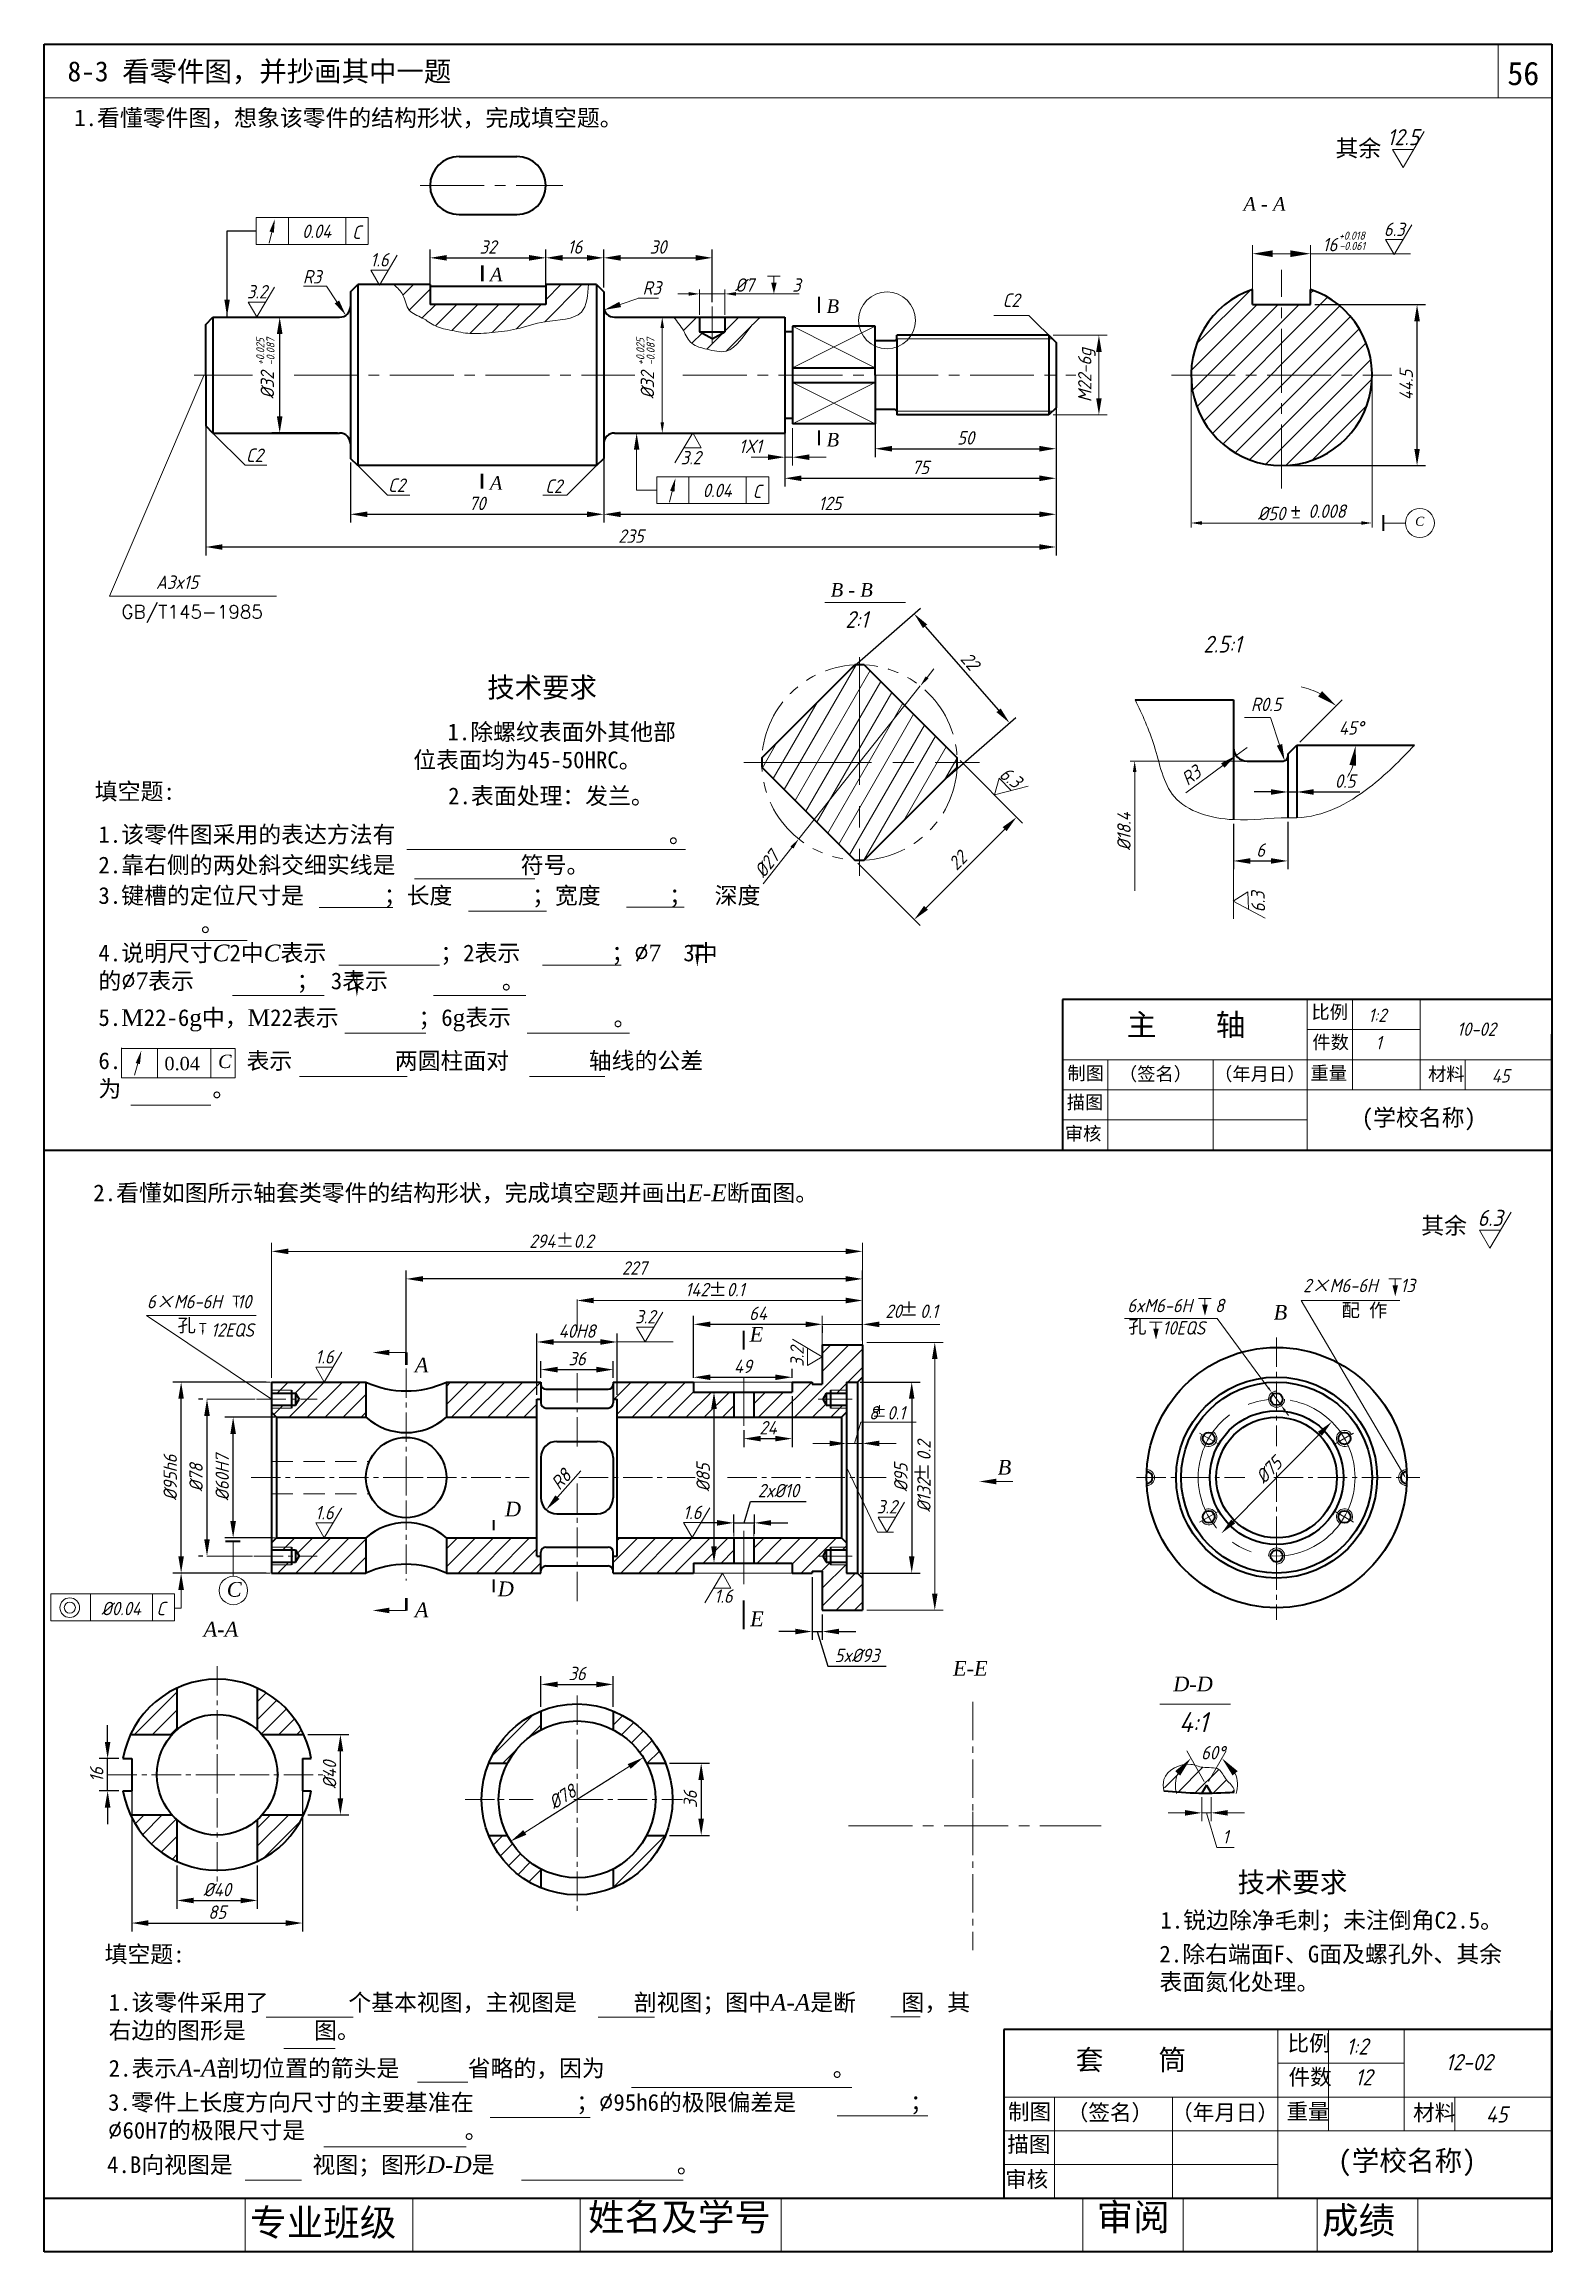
# Model space of a CAD drawing. Header units: millimetres. Extents: x -788 to 610, y 426 to 1022.
# Drawn here: x 384.7 to 609.7, y 426 to 755.4 of the extents above; entities outside this region: 4.
import ezdxf

# ---------------------------------------------------------------- set-up
doc = ezdxf.new("R2010")
doc.units = ezdxf.units.MM
for name, pattern in [('CENTER2', [28.575, 19.05, -3.175, 3.175, -3.175]), ('HIDDEN2', [4.7625, 3.175, -1.5875]), ('PHANTOM2', [31.75, 15.875, -3.175, 3.175, -3.175, 3.175, -3.175])]:
    doc.linetypes.add(name, pattern=pattern)
doc.layers.get('0').update_dxf_attribs({"lineweight": 13})
for name, color, linetype, lineweight in [('出图', 7, 'Continuous', 13), ('剖面线', 7, 'Continuous', 9), ('图', 7, 'Continuous', 13), ('图层2', 7, 'Continuous', 13), ('点画线', 7, 'CENTER2', 15), ('粗线', 7, 'Continuous', 40), ('粗线112', 7, 'Continuous', 40), ('细实线', 7, 'Continuous', 15), ('细线', 7, 'Continuous', 13)]:
    doc.layers.add(name, color=color, linetype=linetype, lineweight=lineweight)
doc.styles.get("Standard").update_dxf_attribs({"font": 'txt.shx'})
doc.styles.add('style1', font='SIMFANG.TTF', dxfattribs={"height": 2.5})
doc.styles.add('style3', font='SIMFANG.TTF', dxfattribs={"height": 2})
doc.styles.add('数字', font='isocp.shx', dxfattribs={"oblique": 15, "height": 2})
doc.dimstyles.new('Copy(3) of ISO-25', dxfattribs={"dimtxt": 2, "dimasz": 2.5, "dimexe": 1.25, "dimexo": 0.625, "dimtad": 2, "dimdec": 0, "dimdsep": 46, "dimtxsty": '数字', "dimcen": 0, "dimadec": 0, "dimazin": 0, "dimtfac": 1, "dimtdec": 0, "dimtmove": 0, "dimatfit": 1, "dimfxl": 0, "dimarcsym": 0})
doc.dimstyles.new('ISO-25', dxfattribs={"dimtxt": 2, "dimasz": 2.5, "dimexe": 1.25, "dimexo": 0.625, "dimtad": 1, "dimdsep": 46, "dimtxsty": '数字', "dimcen": 2.5, "dimadec": 0, "dimazin": 0, "dimtfac": 1, "dimtmove": 0, "dimatfit": 3, "dimfxl": 0, "dimarcsym": 0})

msp = doc.modelspace()

# ---------------------------------------------------------------- texts
at = {"char_height": 2.5, "attachment_point": 1}
for s, insert in [('{\\f宋体|b0|i0|c134|p54;1.看懂零件图，想象该零件的结构形状，完成填空题。}', (389.172, 745.684)), ('{\\f宋体|b0|i0|c134|p54;2.看懂如图所示轴套类零件的结构形状，完成填空题并画出\\fTimes New Roman|b0|i1|c0|p18;E-E\\f宋体|b0|i0|c134|p54;断面图\\f宋体|b0|i0|c134|p2;。}', (392.024, 585.292))]:
    msp.add_mtext(s, dxfattribs=dict(at, insert=insert))
at = {"attachment_point": 1}
for s, insert, char_height, width in [('{\\f宋体|b0|i0|c134|p2;技术要求}', (450.806, 660.947), 3, 20.8934), ('{\\fFangSong_GB2312|b0|i0|c134|p49;   1.除螺纹表面外其他部位表面均为45-50HRC。}', (439.774, 654.057), 2.5, 40.6499), ('{\\f黑体|b0|i0|c134|p2;填空题:}', (392.247, 645.192), 2.50327, 14.6254), ('{\\f仿宋_GB2312|b0|i0|c134|p49;2.表面处理：发兰。}', (444.98, 644.514), 2.5, 40.6499), ('{\\f宋体|b0|i0|c134|p2;1.该零件图采用的表达方法有                        。}', (392.783, 638.763), 2.5, 96.5059), ('{\\f宋体|b0|i0|c134|p2;2.靠右侧的两处斜交细实线是           符号。}', (392.783, 634.209), 2.5, 96.5059), ('{\\f宋体|b0|i0|c134|p2;3.键槽的定位尺寸是       ；长度       ；宽度      ；  深度          。}', (392.783, 629.655), 2.5, 98.5281), ('{\\fSimSun|b0|i0|c134|p2;4.说明尺寸\\fTimes New Roman|b0|i1|c0|p18;C\\fSimSun|b0|i0|c134|p2;2中\\fTimes New Roman|b0|i1|c0|p18;C\\fSimSun|b0|i0|c134|p2;表示          ；2表示        ；}%%C{\\fTimes New Roman|b0|i0|c0|p18;7\\fISOCPEUR|b0|i0|c0|p34; \\fSimSun|b0|i0|c134|p2; 3中的}%%C{\\fTimes New Roman|b0|i0|c0|p18;7\\fSimSun|b0|i0|c134|p2;表示         ； 3表示          。}', (392.783, 621.083), 2.5, 92.96012), ('{\\f宋体|b0|i0|c134|p2;5.\\fTimes New Roman|b0|i0|c0|p18;M\\f宋体|b0|i0|c134|p2;22-6\\fTimes New Roman|b0|i0|c0|p18;g\\f宋体|b0|i0|c134|p2;中，\\fTimes New Roman|b0|i0|c0|p18;M\\f宋体|b0|i0|c134|p2;22表示       ；6\\fTimes New Roman|b0|i0|c0|p18;g\\f宋体|b0|i0|c134|p2;表示         。}', (392.783, 611.439), 2.5, 96.5059), ('{\\f宋体|b0|i0|c134|p2;6.           表示         两圆柱面对       轴线的公差\\P为        。}', (392.783, 605.009), 2.5, 105.281), ('{\\f仿宋_GB2312|b0|i0|c134|p49;技术要求}', (562.775, 482.688), 3, 23.3701), ('{\\f仿宋_GB2312|b0|i0|c134|p49;1.锐边除净毛刺；未注倒角C2.5\\f宋体|b0|i0|c134|p2;。}', (551.263, 476.785), 2.5, 52.13322), ('{\\f黑体|b0|i0|c134|p2;填空题:}', (393.715, 471.706), 2.5, 16.3591), ('{\\f仿宋_GB2312|b0|i0|c134|p49;2.除右端面F、G面及螺孔外、其余表面氮化处理\\f宋体|b0|i0|c134|p2;。}', (551.121, 471.73), 2.5, 51.71797), ('{\\fSimSun|b0|i0|c134|p2;1.该零件采用了       个基本视图，主视图是     剖视图；图中\\fTimes New Roman|b0|i1|c0|p18;A-A\\fSimSun|b0|i0|c134|p2;是断    图，其右边的图形是      图。}', (394.315, 464.514), 2.5, 129.84534), ('{\\f宋体|b0|i0|c134|p2;2.表示\\fTimes New Roman|b0|i1|c0|p18;A-A\\f宋体|b0|i0|c134|p2;剖切位置的箭头是      省略的，因为                    。}', (394.315, 454.688), 2.5, 137.4246), ('{\\fSimSun|b0|i0|c134|p2;3.零件上长度方向尺寸的主要基准在         ；}%%C{\\fSimSun|b0|i0|c134|p2;95h6的极限偏差是          ；}%%C{\\fSimSun|b0|i0|c134|p2;60H7的极限尺寸是              。}', (394.228, 449.6), 2.5, 127.42514), ('{\\f宋体|b0|i0|c134|p2;4.B向视图是       视图；图形\\fTimes New Roman|b0|i1|c0|p18;D-D\\f宋体|b0|i0|c134|p2;是                。}', (394.078, 440.3), 2.5, 107.9455)]:
    msp.add_mtext(s, dxfattribs=dict(at, insert=insert, char_height=char_height, width=width))
at = {"char_height": 4, "attachment_point": 1, "style": 'style1'}
for s, insert, width in [('专业班级', (415.422, 432.423), 23.3701), ('姓名及学号', (465.851, 433.222), 29.8443), ('审阅', (541.751, 433.223), 13.7378), ('成绩', (575.385, 432.75), 13.2641)]:
    msp.add_mtext(s, dxfattribs=dict(at, insert=insert, width=width))
at = {"layer": '出图', "linetype": 'Continuous', "attachment_point": 5, "style": '数字'}
for s, insert, char_height in [('12.5', (587.493, 741.547), 2.4), ('6.3', (586.161, 727.788), 2), ('16', (576.559, 725.513), 2), ('{\\H0.6x;+0.018}', (579.848, 726.853), 2), ('{\\H0.6x;-0.061}', (579.893, 725.319), 2), ('R3', (424.675, 720.712), 2), ('1.6', (434.725, 723.248), 2), ('3.2', (416.442, 718.485), 2), ('R3', (475.366, 719.052), 2), ('{\\f??|b0|i0|c0|p54; }%%C7     3', (492.308, 719.482), 2), ('3.2', (481.189, 693.726), 2), ('%%c50', (567.845, 685.396), 2), ('0.008', (576.128, 685.746), 2), ('R0.5', (567.046, 656.916), 2), ('6.3', (600.464, 580.302), 2.4), ('294{\\fSimSun|b0|i0|c134|p2;  }0.2', (461.869, 576.834), 2), ('3.2', (474.387, 565.561), 2), ('1.6', (426.509, 559.576), 2), ('1.6', (426.509, 536.326), 2), ('1.6', (481.403, 536.37), 2), ('3.2', (510.447, 537.207), 2), ('1.6', (486.056, 523.873), 2), ('60%%d', (559.11, 500.519), 2), ('1', (560.978, 487.978), 2)]:
    msp.add_mtext(s, dxfattribs=dict(at, insert=insert, char_height=char_height))
at = {"layer": '出图', "linetype": 'Continuous', "attachment_point": 1}
for s, insert, char_height, width in [('{\\fTimes New Roman|b0|i1|c0|p18;A - A}', (563.659, 732.581), 2.025, 11.8357), ('{\\fTimes New Roman|b0|i1|c0|p18;A}', (451.213, 722.055), 2.025, 7.8869), ('{\\fTimes New Roman|b0|i1|c0|p18;B}', (501.45, 717.345), 2.025, 7.8869), ('{\\fTimes New Roman|b0|i1|c0|p18;B}', (501.45, 697.42), 2.025, 7.8869), ('{\\fTimes New Roman|b0|i1|c0|p18;A}', (451.193, 690.952), 2.025, 7.8869), ('{\\fTimes New Roman|b0|i1|c0|p18;B - B}', (502.065, 675.016), 2.025, 11.8357), ('{\\fTimes New Roman|b0|i1|c0|p18;B\\f宋体|b0|i0|c134|p54;\\H0.6818x; }', (568.162, 567.32), 2.2, 15.9439), ('{\\fTimes New Roman|b0|i1|c0|p18;E}', (489.966, 564.043), 2.2, 15.9439), ('{\\fTimes New Roman|b0|i1|c0|p18;A}', (440.001, 559.455), 2.2, 15.9439), ('{\\fTimes New Roman|b0|i1|c0|p18;B}', (526.977, 544.205), 2.2, 15.9439), ('{\\fTimes New Roman|b0|i1|c0|p18;D}', (453.454, 537.966), 2.2, 15.9439), ('{\\fTimes New Roman|b0|i1|c0|p18;C}', (411.947, 525.982), 2.2, 16.3688), ('{\\fTimes New Roman|b0|i1|c0|p18;D}', (452.388, 526.058), 2.2, 15.9439), ('{\\fTimes New Roman|b0|i1|c0|p18;A}', (440.001, 522.92), 2.2, 15.9439), ('{\\fTimes New Roman|b0|i1|c0|p18;E}', (490.047, 521.592), 2.2, 15.9439), ('{\\fTimes New Roman|b0|i1|c0|p18;A-A}', (408.479, 520.029), 2.2, 15.9439), ('{\\fTimes New Roman|b0|i1|c0|p18;E-E}', (520.313, 514.191), 2.2, 15.9439), ('{\\fTimes New Roman|b0|i1|c0|p18;D-D}', (553.186, 511.871), 2.2, 15.9439)]:
    msp.add_mtext(s, dxfattribs=dict(at, insert=insert, char_height=char_height, width=width))
at = {"layer": '出图', "linetype": 'Continuous', "attachment_point": 1, "style": '数字'}
for s, insert, char_height, width in [('{\\H1.013x;C2}', (527.705, 718.221), 2, 7.8869), ('{\\H1.013x;C2}', (414.788, 695.093), 2, 7.88692), ('{\\H1.013x;C2}', (435.997, 690.624), 2, 7.88692), ('{\\H1.013x;C2}', (459.443, 690.474), 2, 7.88692), ('A3x15', (401.377, 676.146), 2, 7.0932), ('2:1', (504.243, 670.831), 2.5, 11.83572), ('2.5:1', (557.671, 667.148), 2.5, 11.83572), ('2{\\fSimSun|b0|i0|c134|p54;×}M6-6H   13\\P  ', (572.563, 571.217), 2, 21.66825), ('6{\\fSimSun|b0|i0|c134|p54;×}M6-6H  10\\P{\\fSimSun|b0|i0|c134|p2;\u3000\u3000}', (400.02, 568.811), 2, 25.5354), ('6xM6-6H   8\\P{\\fSimSun|b0|i0|c134|p54;   } 10EQS', (546.322, 568.23), 2, 22.4778), ('4:1', (554.046, 506.567), 3, 15.9439)]:
    msp.add_mtext(s, dxfattribs=dict(at, insert=insert, char_height=char_height, width=width))
at = {"layer": '出图', "linetype": 'Continuous', "char_height": 2, "attachment_point": 5, "style": '数字'}
for s, insert, rotation in [('{\\H0.6x;+0.025}', (416.935, 709.547), 90), ('{\\H0.6x;-0.087}', (418.469, 709.547), 90), ('{\\H0.6x;+0.025}', (473.654, 709.547), 90), ('{\\H0.6x;-0.087}', (475.188, 709.547), 90), ('M22-6g', (540.285, 706.042), 90), ('%%C32', (417.994, 704.545), 90), ('%%C32', (474.713, 704.545), 90), ('45%%d', (579.724, 653.397), 1), ('R3', (555.849, 646.321), 36.58101), ('%%C18.4', (545.831, 637.964), 90), ('%%c27', (492.525, 633.106), 52), ('3.2', (497.048, 559.591), 90)]:
    msp.add_mtext(s, dxfattribs=dict(at, insert=insert, rotation=rotation))
at = {"layer": '出图', "linetype": 'Continuous', "attachment_point": 5}
for s, insert, char_height in [('{\\fSimSun|b0|i0|c134|p54;+}', (571.454, 685.788), 2.16), ('{\\fSimSun|b0|i0|c134|p2;±}', (462.395, 576.939), 2), ('{\\fSimSun|b0|i0|c134|p2;±}', (485.195, 569.605), 2), ('{\\fSimSun|b0|i0|c134|p2;±}', (513.76, 566.668), 2), ('{\\fSimSun|b0|i0|c134|p2;±}', (509.335, 551.43), 1.6)]:
    msp.add_mtext(s, dxfattribs=dict(at, insert=insert, char_height=char_height))
at = {"layer": '出图', "linetype": 'Continuous', "char_height": 2, "width": 7.88692, "attachment_point": 1, "style": '数字'}
for insert, rotation in [((528.277, 647.777), 323.1556), ((564.909, 625.816), 92.47103)]:
    msp.add_mtext('{\\H1.013x;6.3}', dxfattribs=dict(at, insert=insert, rotation=rotation))
at = {"layer": '图', "linetype": 'Continuous', "insert": (589.285, 684.906), "char_height": 1.35, "width": 3.5337, "attachment_point": 1}
msp.add_mtext('{\\fTimes New Roman|b0|i1|c0|p18;C}', dxfattribs=at)
at = {"layer": '图层2', "insert": (603.045, 752.805), "char_height": 3.5, "width": 7.9756, "attachment_point": 1}
msp.add_mtext('{\\fSimSun|b0|i0|c134|p2;56}', dxfattribs=at)
at = {"layer": '点画线', "linetype": 'Continuous', "char_height": 2, "attachment_point": 5, "style": '数字'}
for s, insert in [('142{\\fSimSun|b0|i0|c134|p2;  }0.1', (484.775, 569.605)), ('20{\\fSimSun|b0|i0|c134|p2;  }0.1', (514.135, 566.381))]:
    msp.add_mtext(s, dxfattribs=dict(at, insert=insert))
at = {"layer": '点画线', "linetype": 'Continuous', "insert": (462.015, 493.946), "char_height": 2, "attachment_point": 5, "rotation": 31.86014, "style": '数字'}
msp.add_mtext('%%c78', dxfattribs=at)
at = {"layer": '细线', "linetype": 'Continuous', "style": 'style3'}
for s, height, p in [('主    轴', 3.25, (546.258, 607.494)), ('比例', 2, (573.8, 610.018)), ('件数', 2, (573.945, 605.519)), ('制图', 2, (537.398, 600.894)), ('（签名）', 2, (545.077, 600.782)), ('（年月日）', 2, (559.281, 600.781)), ('重量', 2, (573.666, 600.925)), ('材料', 2, (591.206, 600.771)), ('描图', 2, (537.291, 596.551)), ('审核', 2, (537.001, 591.893)), ('比例', 2.3595, (570.231, 456.002)), ('套    筒', 3.025, (538.623, 453.174)), ('件数', 2.3595, (570.392, 450.962)), ('制图', 2.3595, (528.537, 445.78)), ('（签名）', 2.3595, (537.3, 445.654)), ('（年月日）', 2.3595, (552.873, 445.654)), ('重量', 2.3595, (570.08, 445.815)), ('材料', 2.3595, (588.981, 445.642)), ('描图', 2.3595, (528.417, 440.914)), ('审核', 2.3595, (528.092, 435.695))]:
    msp.add_text(s, height=height, dxfattribs=at).set_placement(p)
at = {"layer": '细线', "linetype": 'Continuous', "style": '数字', "oblique": 15}
for s, height, p in [('1:2', 2, (582.28, 609.538)), ('10-02', 2, (595.518, 607.46)), (' 1', 2, (582.235, 605.441)), ('  45', 2, (598.422, 600.499)), ('1:2', 2.42, (578.981, 455.465)), ('12-02', 2.42, (593.812, 453.137)), (' 12', 2.42, (578.93, 450.875)), ('  45', 2.42, (597.066, 445.337))]:
    msp.add_text(s, height=height, dxfattribs=at).set_placement(p)
msp.add_text('R8', height=2, rotation=48.35033, dxfattribs=at).set_placement((461.619, 539.553))
at = {"layer": '细线', "insert": (388.176, 752.863), "char_height": 3, "width": 110, "attachment_point": 1}
msp.add_mtext('{\\fSimHei|b0|i0|c134|p2;8-3 看零件图，并抄画其中一题}', dxfattribs=at)
at = {"layer": '细线', "linetype": 'Continuous', "attachment_point": 1}
for s, insert, char_height, width, style in [('其余', (577.399, 741.138), 2.5, 6.6951, 'style1'), ('0.04', (423.174, 728.501), 2, 8.00633, '数字'), ('C', (430.643, 728.365), 2, 2.65556, '数字'), ('0.04', (482.952, 689.839), 2, 8.00633, '数字'), ('C', (490.421, 689.702), 2, 2.65556, '数字'), ('(学校名称)', (581.312, 596.531), 2.5, 24.176, 'style3'), ('其余', (590.193, 580.415), 2.5, 6.6951, 'style1'), ('配 作', (578.309, 567.552), 2, 14.17609, 'style1'), ('{\\H0.8x;孔} ', (404.593, 565.29), 2.5, 18.9441, 'style1'), ('12EQS', (409.586, 564.578), 2, 18.9441, '数字'), ('孔', (546.465, 565.09), 2, 14.17609, 'style1'), ('%%c0.04', (393.233, 523.024), 2, 8.00633, '数字'), ('C', (401.437, 523.024), 2, 2.65556, '数字'), ('(学校名称)', (577.75, 441.16), 3.025, 29.25296, 'style3')]:
    msp.add_mtext(s, dxfattribs=dict(at, insert=insert, char_height=char_height, width=width, style=style))
at = {"layer": '细线', "linetype": 'Continuous', "char_height": 2, "attachment_point": 5, "style": '数字'}
for s, insert in [('1X1', (490.075, 695.421)), ('8{\\fSimSun|b0|i0|c134|p2; }0.1', (510.476, 551.221))]:
    msp.add_mtext(s, dxfattribs=dict(at, insert=insert))
at = {"layer": '细线', "linetype": 'Continuous', "insert": (396.239, 671.726), "char_height": 2, "width": 14.3515, "attachment_point": 1}
msp.add_mtext('GB/T145-1985', dxfattribs=at)
at = {"layer": '细线', "linetype": 'Continuous', "insert": (515.976, 541.748), "char_height": 2, "attachment_point": 5, "rotation": 90, "style": '数字'}
msp.add_mtext('%%c132{\\fSimSun|b0|i0|c134|p2;  }0.2', dxfattribs=at)
at = {"layer": '细线', "linetype": 'Continuous', "insert": (515.735, 542.41), "char_height": 2, "attachment_point": 5, "rotation": 90}
msp.add_mtext('{\\fSimSun|b0|i0|c134|p2;±}', dxfattribs=at)

# ---------------------------------------------------------------- blocks, each defined once
blk = doc.blocks.new('*D2')
at = {"layer": 'Defpoints', "color": 0, "linetype": 'Continuous'}
for p in [(562.17, 639.72), (570.27, 640.01), (570.27, 633.56)]:
    blk.add_point(p, dxfattribs=at)
at = {"layer": '出图', "color": 0, "linetype": 'Continuous', "lineweight": -2}
for p, q in [((562.17, 639.1), (562.17, 632.31)), ((570.27, 639.38), (570.27, 632.31)), ((564.67, 633.56), (567.77, 633.56))]:
    blk.add_line(p, q, dxfattribs=at)
at = {"layer": '出图', "color": 0, "linetype": 'Continuous'}
for points in [[(564.67, 633.97), (564.67, 633.14), (562.17, 633.56)], [(567.77, 633.97), (567.77, 633.14), (570.27, 633.56)]]:
    blk.add_solid(points, dxfattribs=at)
at = {"layer": '出图', "color": 0, "linetype": 'Continuous', "insert": (566.22, 635.18), "char_height": 2, "attachment_point": 5, "style": '数字'}
blk.add_mtext('6', dxfattribs=at)
blk = doc.blocks.new('*D3')
at = {"layer": 'Defpoints', "color": 0, "linetype": 'Continuous'}
for p in [(520.93, 648.96), (505.66, 633.69), (514.53, 624.81)]:
    blk.add_point(p, dxfattribs=at)
at = {"layer": '出图', "color": 0, "linetype": 'Continuous', "lineweight": -2}
for p, q in [((521.37, 648.52), (530.69, 639.2)), ((528.04, 638.32), (516.3, 626.58)), ((506.1, 633.24), (515.42, 623.93))]:
    blk.add_line(p, q, dxfattribs=at)
at = {"layer": '出图', "color": 0, "linetype": 'Continuous'}
for points in [[(527.74, 638.61), (528.33, 638.02), (529.8, 640.09)], [(516, 626.87), (516.59, 626.28), (514.53, 624.81)]]:
    blk.add_solid(points, dxfattribs=at)
at = {"layer": '出图', "color": 0, "linetype": 'Continuous', "insert": (521.02, 633.6), "char_height": 2, "attachment_point": 5, "rotation": 45, "style": '数字'}
blk.add_mtext('22', dxfattribs=at)
blk = doc.blocks.new('*D4')
at = {"layer": 'Defpoints', "color": 0, "linetype": 'Continuous'}
for p in [(573.67, 716.57), (589.57, 716.57), (569.35, 692.54)]:
    blk.add_point(p, dxfattribs=at)
at = {"layer": '出图', "color": 0, "linetype": 'Continuous', "lineweight": -2}
for p, q in [((574.3, 716.57), (590.82, 716.57)), ((589.57, 695.04), (589.57, 714.07)), ((569.98, 692.54), (590.82, 692.54))]:
    blk.add_line(p, q, dxfattribs=at)
at = {"layer": '出图', "color": 0, "linetype": 'Continuous'}
for points in [[(589.16, 714.07), (589.99, 714.07), (589.57, 716.57)], [(589.16, 695.04), (589.99, 695.04), (589.57, 692.54)]]:
    blk.add_solid(points, dxfattribs=at)
at = {"layer": '出图', "color": 0, "linetype": 'Continuous', "insert": (587.95, 704.56), "char_height": 2, "attachment_point": 5, "rotation": 90, "style": '数字'}
blk.add_mtext('44.5', dxfattribs=at)
blk = doc.blocks.new('*D6')
at = {"layer": 'Defpoints', "color": 0, "linetype": 'Continuous'}
for p in [(508.7, 700.91), (535.7, 701.18), (535.7, 695.06)]:
    blk.add_point(p, dxfattribs=at)
at = {"layer": '出图', "color": 0, "linetype": 'Continuous', "lineweight": -2}
for p, q in [((508.7, 700.29), (508.7, 693.81)), ((535.7, 700.56), (535.7, 693.81)), ((511.2, 695.06), (533.2, 695.06))]:
    blk.add_line(p, q, dxfattribs=at)
at = {"layer": '出图', "color": 0, "linetype": 'Continuous'}
for points in [[(511.2, 695.48), (511.2, 694.64), (508.7, 695.06)], [(533.2, 695.48), (533.2, 694.64), (535.7, 695.06)]]:
    blk.add_solid(points, dxfattribs=at)
at = {"layer": '出图', "color": 0, "linetype": 'Continuous', "insert": (522.2, 696.68), "char_height": 2, "attachment_point": 5, "style": '数字'}
blk.add_mtext('50', dxfattribs=at)
blk = doc.blocks.new('*D7')
at = {"layer": 'Defpoints', "color": 0, "linetype": 'Continuous'}
for p in [(495.2, 698.75), (535.7, 701.18), (535.7, 690.65)]:
    blk.add_point(p, dxfattribs=at)
at = {"layer": '出图', "color": 0, "linetype": 'Continuous', "lineweight": -2}
for p, q in [((535.7, 700.56), (535.7, 689.4)), ((495.2, 698.13), (495.2, 689.4)), ((497.7, 690.65), (533.2, 690.65))]:
    blk.add_line(p, q, dxfattribs=at)
at = {"layer": '出图', "color": 0, "linetype": 'Continuous'}
for points in [[(497.7, 691.07), (497.7, 690.23), (495.2, 690.65)], [(533.2, 691.07), (533.2, 690.23), (535.7, 690.65)]]:
    blk.add_solid(points, dxfattribs=at)
at = {"layer": '出图', "color": 0, "linetype": 'Continuous', "insert": (515.45, 692.27), "char_height": 2, "attachment_point": 5, "style": '数字'}
blk.add_mtext('75', dxfattribs=at)
blk = doc.blocks.new('*D8')
at = {"layer": 'Defpoints', "color": 0, "linetype": 'Continuous'}
for p in [(535.7, 706.04), (468.2, 693.62), (535.7, 685.28)]:
    blk.add_point(p, dxfattribs=at)
at = {"layer": '出图', "color": 0, "linetype": 'Continuous', "lineweight": -2}
for p, q in [((535.7, 705.42), (535.7, 684.03)), ((468.2, 693), (468.2, 684.03)), ((470.7, 685.28), (533.2, 685.28))]:
    blk.add_line(p, q, dxfattribs=at)
at = {"layer": '出图', "color": 0, "linetype": 'Continuous'}
for points in [[(470.7, 685.69), (470.7, 684.86), (468.2, 685.28)], [(533.2, 685.69), (533.2, 684.86), (535.7, 685.28)]]:
    blk.add_solid(points, dxfattribs=at)
at = {"layer": '出图', "color": 0, "linetype": 'Continuous', "insert": (501.95, 686.9), "char_height": 2, "attachment_point": 5, "style": '数字'}
blk.add_mtext('125', dxfattribs=at)
blk = doc.blocks.new('*D9')
at = {"layer": 'Defpoints', "color": 0, "linetype": 'Continuous'}
for p in [(430.4, 693.62), (468.2, 694.7), (468.2, 685.28)]:
    blk.add_point(p, dxfattribs=at)
at = {"layer": '出图', "color": 0, "linetype": 'Continuous', "lineweight": -2}
for p, q in [((430.4, 693), (430.4, 684.03)), ((468.2, 694.08), (468.2, 684.03)), ((432.9, 685.28), (465.7, 685.28))]:
    blk.add_line(p, q, dxfattribs=at)
at = {"layer": '出图', "color": 0, "linetype": 'Continuous'}
for points in [[(432.9, 685.69), (432.9, 684.86), (430.4, 685.28)], [(465.7, 685.69), (465.7, 684.86), (468.2, 685.28)]]:
    blk.add_solid(points, dxfattribs=at)
at = {"layer": '出图', "color": 0, "linetype": 'Continuous', "insert": (449.3, 686.9), "char_height": 2, "attachment_point": 5, "style": '数字'}
blk.add_mtext('70', dxfattribs=at)
blk = doc.blocks.new('*D10')
at = {"layer": 'Defpoints', "color": 0, "linetype": 'Continuous'}
for p in [(408.8, 706.04), (535.7, 705.7), (535.7, 680.4)]:
    blk.add_point(p, dxfattribs=at)
at = {"layer": '出图', "color": 0, "linetype": 'Continuous', "lineweight": -2}
for p, q in [((408.8, 705.42), (408.8, 679.15)), ((535.7, 705.08), (535.7, 679.15)), ((411.3, 680.4), (533.2, 680.4))]:
    blk.add_line(p, q, dxfattribs=at)
at = {"layer": '出图', "color": 0, "linetype": 'Continuous'}
for points in [[(411.3, 680.81), (411.3, 679.98), (408.8, 680.4)], [(533.2, 680.81), (533.2, 679.98), (535.7, 680.4)]]:
    blk.add_solid(points, dxfattribs=at)
at = {"layer": '出图', "color": 0, "linetype": 'Continuous', "insert": (472.25, 682.02), "char_height": 2, "attachment_point": 5, "style": '数字'}
blk.add_mtext('235', dxfattribs=at)
blk = doc.blocks.new('*D11')
at = {"layer": 'Defpoints', "color": 0, "linetype": 'Continuous'}
for p in [(459.56, 723.54), (442.28, 716.57), (459.56, 716.57)]:
    blk.add_point(p, dxfattribs=at)
at = {"layer": '出图', "color": 0, "linetype": 'Continuous', "lineweight": -2}
for p, q in [((442.28, 717.2), (442.28, 724.79)), ((459.56, 717.2), (459.56, 724.79)), ((444.78, 723.54), (457.06, 723.54))]:
    blk.add_line(p, q, dxfattribs=at)
at = {"layer": '出图', "color": 0, "linetype": 'Continuous'}
for points in [[(444.78, 723.96), (444.78, 723.12), (442.28, 723.54)], [(457.06, 723.96), (457.06, 723.12), (459.56, 723.54)]]:
    blk.add_solid(points, dxfattribs=at)
at = {"layer": '出图', "color": 0, "linetype": 'Continuous', "insert": (450.92, 725.16), "char_height": 2, "attachment_point": 5, "style": '数字'}
blk.add_mtext('32', dxfattribs=at)
blk = doc.blocks.new('*D12')
at = {"layer": 'Defpoints', "color": 0, "linetype": 'Continuous'}
for p in [(468.2, 723.54), (468.2, 718.46), (459.56, 716.57)]:
    blk.add_point(p, dxfattribs=at)
at = {"layer": '出图', "color": 0, "linetype": 'Continuous', "lineweight": -2}
for p, q in [((459.56, 717.2), (459.56, 724.79)), ((468.2, 719.09), (468.2, 724.79)), ((462.06, 723.54), (465.7, 723.54))]:
    blk.add_line(p, q, dxfattribs=at)
at = {"layer": '出图', "color": 0, "linetype": 'Continuous'}
for points in [[(462.06, 723.96), (462.06, 723.12), (459.56, 723.54)], [(465.7, 723.96), (465.7, 723.12), (468.2, 723.54)]]:
    blk.add_solid(points, dxfattribs=at)
at = {"layer": '出图', "color": 0, "linetype": 'Continuous', "insert": (463.88, 725.16), "char_height": 2, "attachment_point": 5, "style": '数字'}
blk.add_mtext('16', dxfattribs=at)
blk = doc.blocks.new('*D13')
at = {"layer": 'Defpoints', "color": 0, "linetype": 'Continuous'}
for p in [(484.4, 723.54), (468.2, 718.46), (484.4, 716.3)]:
    blk.add_point(p, dxfattribs=at)
at = {"layer": '出图', "color": 0, "linetype": 'Continuous', "lineweight": -2}
for p, q in [((468.2, 719.09), (468.2, 724.79)), ((484.4, 716.93), (484.4, 724.79)), ((470.7, 723.54), (481.9, 723.54))]:
    blk.add_line(p, q, dxfattribs=at)
at = {"layer": '出图', "color": 0, "linetype": 'Continuous'}
for points in [[(470.7, 723.96), (470.7, 723.12), (468.2, 723.54)], [(481.9, 723.96), (481.9, 723.12), (484.4, 723.54)]]:
    blk.add_solid(points, dxfattribs=at)
at = {"layer": '出图', "color": 0, "linetype": 'Continuous', "insert": (476.3, 725.16), "char_height": 2, "attachment_point": 5, "style": '数字'}
blk.add_mtext('30', dxfattribs=at)
blk = doc.blocks.new('*D14')
at = {"layer": 'Defpoints', "color": 0, "linetype": 'Continuous'}
for p in [(477.4, 498.95), (477.4, 488.15), (482.74, 488.15)]:
    blk.add_point(p, dxfattribs=at)
at = {"layer": '出图', "color": 0, "linetype": 'Continuous', "lineweight": -2}
for p, q in [((478.03, 498.95), (483.99, 498.95)), ((482.74, 496.45), (482.74, 490.65)), ((478.03, 488.15), (483.99, 488.15))]:
    blk.add_line(p, q, dxfattribs=at)
at = {"layer": '出图', "color": 0, "linetype": 'Continuous'}
for points in [[(482.32, 496.45), (483.15, 496.45), (482.74, 498.95)], [(482.32, 490.65), (483.15, 490.65), (482.74, 488.15)]]:
    blk.add_solid(points, dxfattribs=at)
at = {"layer": '出图', "color": 0, "linetype": 'Continuous', "insert": (481.11, 493.55), "char_height": 2, "attachment_point": 5, "rotation": 90, "style": '数字'}
blk.add_mtext('36', dxfattribs=at)
blk = doc.blocks.new('*D15')
at = {"layer": 'Defpoints', "color": 0, "linetype": 'Continuous'}
for p in [(469.61, 510.7), (458.81, 506.73), (469.61, 506.73)]:
    blk.add_point(p, dxfattribs=at)
at = {"layer": '出图', "color": 0, "linetype": 'Continuous', "lineweight": -2}
for p, q in [((458.81, 507.36), (458.81, 511.95)), ((461.31, 510.7), (467.11, 510.7)), ((469.61, 507.36), (469.61, 511.95))]:
    blk.add_line(p, q, dxfattribs=at)
at = {"layer": '出图', "color": 0, "linetype": 'Continuous'}
for points in [[(461.31, 511.12), (461.31, 510.28), (458.81, 510.7)], [(467.11, 511.12), (467.11, 510.28), (469.61, 510.7)]]:
    blk.add_solid(points, dxfattribs=at)
at = {"layer": '出图', "color": 0, "linetype": 'Continuous', "insert": (464.21, 512.33), "char_height": 2, "attachment_point": 5, "style": '数字'}
blk.add_mtext('36', dxfattribs=at)
blk = doc.blocks.new('*D18')
at = {"layer": 'Defpoints', "color": 0, "linetype": 'Continuous'}
for p in [(481.61, 554.31), (481.61, 528.81), (484.65, 528.81)]:
    blk.add_point(p, dxfattribs=at)
at = {"layer": '出图', "color": 0, "linetype": 'Continuous', "lineweight": -2}
for p, q in [((482.24, 554.31), (485.9, 554.31)), ((484.65, 551.81), (484.65, 531.31)), ((482.24, 528.81), (485.9, 528.81))]:
    blk.add_line(p, q, dxfattribs=at)
at = {"layer": '出图', "color": 0, "linetype": 'Continuous'}
for points in [[(484.23, 551.81), (485.07, 551.81), (484.65, 554.31)], [(484.23, 531.31), (485.07, 531.31), (484.65, 528.81)]]:
    blk.add_solid(points, dxfattribs=at)
at = {"layer": '出图', "color": 0, "linetype": 'Continuous', "insert": (483.03, 541.56), "char_height": 2, "attachment_point": 5, "rotation": 90, "style": '数字'}
blk.add_mtext('%%C85', dxfattribs=at)
blk = doc.blocks.new('*D19')
at = {"layer": 'Defpoints', "color": 0, "linetype": 'Continuous'}
for p in [(481.61, 564.42), (500.81, 564.8), (481.61, 555.81)]:
    blk.add_point(p, dxfattribs=at)
at = {"layer": '出图', "color": 0, "linetype": 'Continuous', "lineweight": -2}
for p, q in [((481.61, 556.44), (481.61, 565.67)), ((498.31, 564.42), (484.11, 564.42)), ((500.81, 564.17), (500.81, 563.17))]:
    blk.add_line(p, q, dxfattribs=at)
at = {"layer": '出图', "color": 0, "linetype": 'Continuous'}
for points in [[(484.11, 564.84), (484.11, 564.01), (481.61, 564.42)], [(498.31, 564.84), (498.31, 564.01), (500.81, 564.42)]]:
    blk.add_solid(points, dxfattribs=at)
at = {"layer": '出图', "color": 0, "linetype": 'Continuous', "insert": (491.21, 566.05), "char_height": 2, "attachment_point": 5, "style": '数字'}
blk.add_mtext('64', dxfattribs=at)
blk = doc.blocks.new('*D20')
at = {"layer": 'Defpoints', "color": 0, "linetype": 'Continuous'}
for p in [(438.71, 571.2), (506.81, 561.36), (438.71, 557.86)]:
    blk.add_point(p, dxfattribs=at)
at = {"layer": '出图', "color": 0, "linetype": 'Continuous', "lineweight": -2}
for p, q in [((438.71, 558.48), (438.71, 572.45)), ((504.31, 571.2), (441.21, 571.2)), ((506.81, 561.99), (506.81, 572.45))]:
    blk.add_line(p, q, dxfattribs=at)
at = {"layer": '出图', "color": 0, "linetype": 'Continuous'}
for points in [[(441.21, 571.62), (441.21, 570.79), (438.71, 571.2)], [(504.31, 571.62), (504.31, 570.79), (506.81, 571.2)]]:
    blk.add_solid(points, dxfattribs=at)
at = {"layer": '出图', "color": 0, "linetype": 'Continuous', "insert": (472.76, 572.83), "char_height": 2, "attachment_point": 5, "style": '数字'}
blk.add_mtext('227', dxfattribs=at)
blk = doc.blocks.new('*D21')
at = {"layer": 'Defpoints', "color": 0, "linetype": 'Continuous'}
for p in [(496.31, 554.31), (489.11, 549.27), (496.31, 547.37)]:
    blk.add_point(p, dxfattribs=at)
at = {"layer": '出图', "color": 0, "linetype": 'Continuous', "lineweight": -2}
for p, q in [((496.31, 553.69), (496.31, 546.12)), ((489.11, 548.64), (489.11, 546.12)), ((491.61, 547.37), (493.81, 547.37))]:
    blk.add_line(p, q, dxfattribs=at)
at = {"layer": '出图', "color": 0, "linetype": 'Continuous'}
for points in [[(491.61, 547.79), (491.61, 546.96), (489.11, 547.37)], [(493.81, 547.79), (493.81, 546.96), (496.31, 547.37)]]:
    blk.add_solid(points, dxfattribs=at)
at = {"layer": '出图', "color": 0, "linetype": 'Continuous', "insert": (492.71, 549), "char_height": 2, "attachment_point": 5, "style": '数字'}
blk.add_mtext('24', dxfattribs=at)
blk = doc.blocks.new('*D27')
at = {"layer": 'Defpoints', "color": 0, "linetype": 'Continuous'}
for p in [(412.89, 550.56), (419.78, 550.56), (419.36, 532.56)]:
    blk.add_point(p, dxfattribs=at)
at = {"layer": '点画线', "color": 0, "linetype": 'Continuous', "lineweight": -2}
for p, q in [((419.15, 550.56), (411.64, 550.56)), ((412.89, 535.06), (412.89, 548.06)), ((418.74, 532.56), (411.64, 532.56))]:
    blk.add_line(p, q, dxfattribs=at)
at = {"layer": '点画线', "color": 0, "linetype": 'Continuous'}
for points in [[(412.47, 548.06), (413.31, 548.06), (412.89, 550.56)], [(412.47, 535.06), (413.31, 535.06), (412.89, 532.56)]]:
    blk.add_solid(points, dxfattribs=at)
at = {"layer": '点画线', "color": 0, "linetype": 'Continuous', "insert": (411.26, 541.56), "char_height": 2, "attachment_point": 5, "rotation": 90, "style": '数字'}
blk.add_mtext('%%c60H7', dxfattribs=at)
blk = doc.blocks.new('*D28')
at = {"layer": 'Defpoints', "color": 0, "linetype": 'Continuous'}
for p in [(408.99, 553.26), (408.99, 529.86), (408.99, 529.86)]:
    blk.add_point(p, dxfattribs=at)
at = {"layer": '点画线', "color": 0, "linetype": 'Continuous', "lineweight": -2}
for p, q in [((408.36, 553.26), (407.74, 553.26)), ((408.99, 550.76), (408.99, 532.36)), ((408.36, 529.86), (407.74, 529.86))]:
    blk.add_line(p, q, dxfattribs=at)
at = {"layer": '点画线', "color": 0, "linetype": 'Continuous'}
for points in [[(408.57, 550.76), (409.41, 550.76), (408.99, 553.26)], [(408.57, 532.36), (409.41, 532.36), (408.99, 529.86)]]:
    blk.add_solid(points, dxfattribs=at)
at = {"layer": '点画线', "color": 0, "linetype": 'Continuous', "insert": (407.36, 541.56), "char_height": 2, "attachment_point": 5, "rotation": 90, "style": '数字'}
blk.add_mtext('%%c78', dxfattribs=at)
blk = doc.blocks.new('*D29')
at = {"layer": 'Defpoints', "color": 0, "linetype": 'Continuous'}
for p in [(405.13, 555.81), (418.43, 555.81), (418.43, 527.31)]:
    blk.add_point(p, dxfattribs=at)
at = {"layer": '点画线', "color": 0, "linetype": 'Continuous', "lineweight": -2}
for p, q in [((417.8, 555.81), (403.88, 555.81)), ((405.13, 529.81), (405.13, 553.31)), ((417.8, 527.31), (403.88, 527.31))]:
    blk.add_line(p, q, dxfattribs=at)
at = {"layer": '点画线', "color": 0, "linetype": 'Continuous'}
for points in [[(404.71, 553.31), (405.54, 553.31), (405.13, 555.81)], [(404.71, 529.81), (405.54, 529.81), (405.13, 527.31)]]:
    blk.add_solid(points, dxfattribs=at)
at = {"layer": '点画线', "color": 0, "linetype": 'Continuous', "insert": (403.5, 541.56), "char_height": 2, "attachment_point": 5, "rotation": 90, "style": '数字'}
blk.add_mtext('%%c95h6', dxfattribs=at)
blk = doc.blocks.new('*D30')
at = {"layer": 'Defpoints', "color": 0, "linetype": 'Continuous'}
for p in [(423.42, 503.23), (428.9, 503.23), (423.42, 491.23)]:
    blk.add_point(p, dxfattribs=at)
at = {"layer": '点画线', "color": 0, "linetype": 'Continuous', "lineweight": -2}
for p, q in [((424.05, 503.23), (430.15, 503.23)), ((428.9, 493.73), (428.9, 500.73)), ((424.05, 491.23), (430.15, 491.23))]:
    blk.add_line(p, q, dxfattribs=at)
at = {"layer": '点画线', "color": 0, "linetype": 'Continuous'}
for points in [[(428.48, 500.73), (429.32, 500.73), (428.9, 503.23)], [(428.48, 493.73), (429.32, 493.73), (428.9, 491.23)]]:
    blk.add_solid(points, dxfattribs=at)
at = {"layer": '点画线', "color": 0, "linetype": 'Continuous', "insert": (427.28, 497.23), "char_height": 2, "attachment_point": 5, "rotation": 90, "style": '数字'}
blk.add_mtext('%%c40', dxfattribs=at)
blk = doc.blocks.new('*D31')
at = {"layer": 'Defpoints', "color": 0, "linetype": 'Continuous'}
for p in [(404.5, 484.3), (416.5, 484.3), (416.5, 478.47)]:
    blk.add_point(p, dxfattribs=at)
at = {"layer": '点画线', "color": 0, "linetype": 'Continuous', "lineweight": -2}
for p, q in [((404.5, 483.68), (404.5, 477.22)), ((416.5, 483.68), (416.5, 477.22)), ((407, 478.47), (414, 478.47))]:
    blk.add_line(p, q, dxfattribs=at)
at = {"layer": '点画线', "color": 0, "linetype": 'Continuous'}
for points in [[(407, 478.88), (407, 478.05), (404.5, 478.47)], [(414, 478.88), (414, 478.05), (416.5, 478.47)]]:
    blk.add_solid(points, dxfattribs=at)
at = {"layer": '点画线', "color": 0, "linetype": 'Continuous', "insert": (410.5, 480.09), "char_height": 2, "attachment_point": 5, "style": '数字'}
blk.add_mtext('%%c40', dxfattribs=at)
blk = doc.blocks.new('*D32')
at = {"layer": 'Defpoints', "color": 0, "linetype": 'Continuous'}
for p in [(397.75, 495.45), (423.25, 495.45), (423.25, 475.1)]:
    blk.add_point(p, dxfattribs=at)
at = {"layer": '点画线', "color": 0, "linetype": 'Continuous', "lineweight": -2}
for p, q in [((397.75, 494.83), (397.75, 473.85)), ((423.25, 494.83), (423.25, 473.85)), ((400.25, 475.1), (420.75, 475.1))]:
    blk.add_line(p, q, dxfattribs=at)
at = {"layer": '点画线', "color": 0, "linetype": 'Continuous'}
for points in [[(400.25, 475.52), (400.25, 474.68), (397.75, 475.1)], [(420.75, 475.52), (420.75, 474.68), (423.25, 475.1)]]:
    blk.add_solid(points, dxfattribs=at)
at = {"layer": '点画线', "color": 0, "linetype": 'Continuous', "insert": (410.5, 476.72), "char_height": 2, "attachment_point": 5, "style": '数字'}
blk.add_mtext('85', dxfattribs=at)
blk = doc.blocks.new('*D33')
at = {"layer": 'Defpoints', "color": 0, "linetype": 'Continuous'}
for p in [(394.16, 499.63), (396.45, 499.63), (396.45, 494.83)]:
    blk.add_point(p, dxfattribs=at)
at = {"layer": '点画线', "color": 0, "linetype": 'Continuous', "lineweight": -2}
for p, q in [((394.16, 502.13), (394.16, 504.63)), ((395.83, 499.63), (392.91, 499.63)), ((394.16, 494.83), (394.16, 499.63)), ((395.83, 494.83), (392.91, 494.83)), ((394.16, 492.33), (394.16, 489.83))]:
    blk.add_line(p, q, dxfattribs=at)
at = {"layer": '点画线', "color": 0, "linetype": 'Continuous'}
for points in [[(393.74, 502.13), (394.58, 502.13), (394.16, 499.63)], [(393.74, 492.33), (394.58, 492.33), (394.16, 494.83)]]:
    blk.add_solid(points, dxfattribs=at)
at = {"layer": '点画线', "color": 0, "linetype": 'Continuous', "insert": (392.53, 497.23), "char_height": 2, "attachment_point": 5, "rotation": 90, "style": '数字'}
blk.add_mtext('16', dxfattribs=at)
blk = doc.blocks.new('*D34')
at = {"layer": 'Defpoints', "color": 0, "linetype": 'Continuous'}
for p in [(469.61, 557.67), (458.81, 555.81), (469.61, 555.81)]:
    blk.add_point(p, dxfattribs=at)
at = {"layer": '点画线', "color": 0, "linetype": 'Continuous', "lineweight": -2}
for p, q in [((458.81, 556.44), (458.81, 558.92)), ((461.31, 557.67), (467.11, 557.67)), ((469.61, 556.44), (469.61, 558.92))]:
    blk.add_line(p, q, dxfattribs=at)
at = {"layer": '点画线', "color": 0, "linetype": 'Continuous'}
for points in [[(461.31, 558.09), (461.31, 557.25), (458.81, 557.67)], [(467.11, 558.09), (467.11, 557.25), (469.61, 557.67)]]:
    blk.add_solid(points, dxfattribs=at)
at = {"layer": '点画线', "color": 0, "linetype": 'Continuous', "insert": (464.21, 559.3), "char_height": 2, "attachment_point": 5, "style": '数字'}
blk.add_mtext('36', dxfattribs=at)
blk = doc.blocks.new('*D35')
at = {"layer": 'Defpoints', "color": 0, "linetype": 'Continuous'}
for p in [(470.21, 561.79), (458.21, 553.26), (470.21, 553.26)]:
    blk.add_point(p, dxfattribs=at)
at = {"layer": '点画线', "color": 0, "linetype": 'Continuous', "lineweight": -2}
for p, q in [((458.21, 553.89), (458.21, 563.04)), ((460.71, 561.79), (467.71, 561.79)), ((470.21, 553.89), (470.21, 563.04))]:
    blk.add_line(p, q, dxfattribs=at)
at = {"layer": '点画线', "color": 0, "linetype": 'Continuous'}
for points in [[(460.71, 562.21), (460.71, 561.38), (458.21, 561.79)], [(467.71, 562.21), (467.71, 561.38), (470.21, 561.79)]]:
    blk.add_solid(points, dxfattribs=at)
at = {"layer": '点画线', "color": 0, "linetype": 'Continuous', "insert": (464.21, 563.42), "char_height": 2, "attachment_point": 5, "style": '数字'}
blk.add_mtext('40H8', dxfattribs=at)
blk = doc.blocks.new('*D36')
at = {"layer": 'Defpoints', "color": 0, "linetype": 'Continuous'}
for p in [(490.68, 534.8), (487.61, 532.75), (490.68, 532.56)]:
    blk.add_point(p, dxfattribs=at)
at = {"layer": '细线', "color": 0, "linetype": 'Continuous', "lineweight": -2}
for p, q in [((489.15, 534.8), (490.1, 537.99)), ((490.1, 537.99), (498.39, 537.99)), ((485.11, 534.8), (482.61, 534.8)), ((487.61, 533.37), (487.61, 536.05)), ((487.61, 534.8), (490.68, 534.8)), ((487.61, 534.8), (490.68, 534.8)), ((490.68, 533.19), (490.68, 536.05)), ((493.18, 534.8), (495.68, 534.8))]:
    blk.add_line(p, q, dxfattribs=at)
at = {"layer": '细线', "color": 0, "linetype": 'Continuous'}
for points in [[(485.11, 535.22), (485.11, 534.39), (487.61, 534.8)], [(493.18, 535.22), (493.18, 534.39), (490.68, 534.8)]]:
    blk.add_solid(points, dxfattribs=at)
at = {"layer": '细线', "color": 0, "linetype": 'Continuous', "insert": (494.25, 539.62), "char_height": 2, "attachment_point": 5, "style": '数字'}
blk.add_mtext('2x%%c10', dxfattribs=at)
blk = doc.blocks.new('*D37')
at = {"layer": 'Defpoints', "color": 0, "linetype": 'Continuous'}
for p in [(499.31, 527.31), (500.81, 521.76), (500.81, 518.59)]:
    blk.add_point(p, dxfattribs=at)
at = {"layer": '细线', "color": 0, "linetype": 'Continuous', "lineweight": -2}
for p, q in [((499.31, 526.69), (499.31, 517.34)), ((500.81, 521.14), (500.81, 517.34)), ((496.81, 518.59), (494.31, 518.59)), ((499.31, 518.59), (500.81, 518.59)), ((499.31, 518.59), (500.81, 518.59)), ((500.06, 518.59), (501.62, 513.41)), ((503.31, 518.59), (505.81, 518.59)), ((501.62, 513.41), (510.34, 513.41))]:
    blk.add_line(p, q, dxfattribs=at)
at = {"layer": '细线', "color": 0, "linetype": 'Continuous'}
for points in [[(496.81, 519.01), (496.81, 518.18), (499.31, 518.59)], [(503.31, 519.01), (503.31, 518.18), (500.81, 518.59)]]:
    blk.add_solid(points, dxfattribs=at)
at = {"layer": '细线', "color": 0, "linetype": 'Continuous', "insert": (505.98, 515.03), "char_height": 2, "attachment_point": 5, "style": '数字'}
blk.add_mtext('5x%%c93', dxfattribs=at)
blk = doc.blocks.new('*D38')
at = {"layer": 'Defpoints', "color": 0, "linetype": 'Continuous'}
for p in [(505.85, 555.81), (505.85, 527.31), (514.16, 527.31)]:
    blk.add_point(p, dxfattribs=at)
at = {"layer": '细线', "color": 0, "linetype": 'Continuous', "lineweight": -2}
for p, q in [((506.48, 555.81), (515.41, 555.81)), ((514.16, 553.31), (514.16, 529.81)), ((506.48, 527.31), (515.41, 527.31))]:
    blk.add_line(p, q, dxfattribs=at)
at = {"layer": '细线', "color": 0, "linetype": 'Continuous'}
for points in [[(513.74, 553.31), (514.57, 553.31), (514.16, 555.81)], [(513.74, 529.81), (514.57, 529.81), (514.16, 527.31)]]:
    blk.add_solid(points, dxfattribs=at)
at = {"layer": '细线', "color": 0, "linetype": 'Continuous', "insert": (512.53, 541.56), "char_height": 2, "attachment_point": 5, "rotation": 90, "style": '数字'}
blk.add_mtext('%%c95', dxfattribs=at)
blk = doc.blocks.new('*D39')
at = {"layer": 'Defpoints', "color": 0, "linetype": 'Continuous'}
for p in [(481.61, 555.81), (496.31, 556.53), (496.31, 555.81)]:
    blk.add_point(p, dxfattribs=at)
at = {"layer": '细线', "color": 0, "linetype": 'Continuous', "lineweight": -2}
for p, q in [((481.61, 556.44), (481.61, 557.78)), ((496.31, 556.44), (496.31, 557.78)), ((484.11, 556.53), (493.81, 556.53))]:
    blk.add_line(p, q, dxfattribs=at)
at = {"layer": '细线', "color": 0, "linetype": 'Continuous'}
for points in [[(484.11, 556.94), (484.11, 556.11), (481.61, 556.53)], [(493.81, 556.94), (493.81, 556.11), (496.31, 556.53)]]:
    blk.add_solid(points, dxfattribs=at)
at = {"layer": '细线', "color": 0, "linetype": 'Continuous', "insert": (488.96, 558.15), "char_height": 2, "attachment_point": 5, "style": '数字'}
blk.add_mtext('49', dxfattribs=at)
blk = doc.blocks.new('*D41')
at = {"layer": 'Defpoints', "color": 0, "linetype": 'Continuous'}
for p in [(576.84, 549.88), (560.38, 533.24)]:
    blk.add_point(p, dxfattribs=at)
at = {"layer": '细线', "color": 0, "linetype": 'Continuous', "lineweight": -2}
blk.add_line((575.08, 548.1), (562.14, 535.02), dxfattribs=at)
at = {"layer": '细线', "color": 0, "linetype": 'Continuous'}
for points in [[(574.78, 548.39), (575.38, 547.81), (576.84, 549.88)], [(561.84, 535.31), (562.44, 534.73), (560.38, 533.24)]]:
    blk.add_solid(points, dxfattribs=at)
at = {"layer": '细线', "color": 0, "linetype": 'Continuous', "insert": (567.45, 542.7), "char_height": 2, "attachment_point": 5, "rotation": 45.3082, "style": '数字'}
blk.add_mtext('%%c75', dxfattribs=at)
blk = doc.blocks.new('*D42')
at = {"layer": 'Defpoints', "color": 0, "linetype": 'Continuous'}
for p in [(419.33, 714.68), (419.84, 714.68), (419.33, 697.4)]:
    blk.add_point(p, dxfattribs=at)
at = {"layer": '细线', "color": 0, "linetype": 'Continuous', "lineweight": -2}
for p, q in [((419.84, 699.9), (419.84, 712.18)), ((419.96, 714.68), (421.09, 714.68)), ((419.96, 697.4), (421.09, 697.4))]:
    blk.add_line(p, q, dxfattribs=at)
at = {"layer": '细线', "color": 0, "linetype": 'Continuous'}
for points in [[(419.42, 712.18), (420.26, 712.18), (419.84, 714.68)], [(419.42, 699.9), (420.26, 699.9), (419.84, 697.4)]]:
    blk.add_solid(points, dxfattribs=at)
blk = doc.blocks.new('001')
at = {"layer": '图'}
blk.add_solid([(2.09, -0.03), (2.73, -0.2), (2.93, 1.82)], dxfattribs=at)
at = {"layer": '细线', "linetype": 'Continuous'}
for p, q in [((0, 2.22), (0, -2.22)), ((16.94, 2.16), (0, 2.16)), ((5.33, 2.16), (5.33, -2.22)), ((13.33, 2.16), (13.33, -2.22)), ((16.94, -2.22), (16.94, 2.16)), ((0, -2.22), (16.94, -2.22))]:
    blk.add_line(p, q, dxfattribs=at)
at = {"layer": '细线'}
blk.add_line((2.41, -0.11), (1.94, -1.84), dxfattribs=at)
at = {"layer": '细线', "linetype": 'Continuous', "char_height": 2, "attachment_point": 1, "style": 'style3'}
for s, insert, width in [('{\\fTimes New Roman|b0|i0|c0|p18;0.04}', (6.39, 0.89), 6.611), ('{\\fTimes New Roman|b0|i1|c0|p18;C}', (14.39, 1.22), 2.3889)]:
    blk.add_mtext(s, dxfattribs=dict(at, insert=insert, width=width))
blk = doc.blocks.new('*D47')
at = {"layer": 'Defpoints', "color": 0, "linetype": 'Continuous'}
for p in [(504.8, 661.96), (528.76, 654.15), (519.05, 645.66)]:
    blk.add_point(p, dxfattribs=at)
at = {"layer": '细线', "color": 0, "linetype": 'Continuous', "lineweight": -2}
for p, q in [((505.27, 662.37), (515.45, 671.27)), ((516.15, 668.56), (527.11, 656.03)), ((519.52, 646.07), (529.7, 654.98))]:
    blk.add_line(p, q, dxfattribs=at)
at = {"layer": '细线', "color": 0, "linetype": 'Continuous'}
for points in [[(516.47, 668.84), (515.84, 668.29), (514.51, 670.45)], [(527.43, 656.31), (526.8, 655.76), (528.76, 654.15)]]:
    blk.add_solid(points, dxfattribs=at)
at = {"layer": '细线', "color": 0, "linetype": 'Continuous', "insert": (522.86, 663.37), "char_height": 2, "attachment_point": 5, "rotation": 311.1791, "style": '数字'}
blk.add_mtext('22', dxfattribs=at)
blk = doc.blocks.new('*D49')
at = {"layer": 'Defpoints', "color": 0, "linetype": 'Continuous'}
for p in [(571.62, 643.85), (570.27, 640.01), (571.62, 640.01)]:
    blk.add_point(p, dxfattribs=at)
at = {"layer": '细线', "color": 0, "linetype": 'Continuous', "lineweight": -2}
for p, q in [((567.77, 643.85), (565.27, 643.85)), ((570.27, 640.63), (570.27, 645.1)), ((570.27, 643.85), (571.62, 643.85)), ((571.62, 640.63), (571.62, 645.1)), ((574.12, 643.85), (581.03, 643.85))]:
    blk.add_line(p, q, dxfattribs=at)
at = {"layer": '细线', "color": 0, "linetype": 'Continuous'}
for points in [[(567.77, 644.26), (567.77, 643.43), (570.27, 643.85)], [(574.12, 644.26), (574.12, 643.43), (571.62, 643.85)]]:
    blk.add_solid(points, dxfattribs=at)
at = {"layer": '细线', "color": 0, "linetype": 'Continuous', "insert": (578.83, 645.47), "char_height": 2, "attachment_point": 5, "style": '数字'}
blk.add_mtext('0.5', dxfattribs=at)

# ---------------------------------------------------------------- dimensions: what is measured, and where the dimension line sits
at = {"layer": '出图', "linetype": 'Continuous'}
for base, p1, p2, text, picture, middle in [((459.56, 723.539), (442.28, 716.572), (459.56, 716.572), '32', '*D11', (450.92, 725.165)), ((535.7, 680.395), (408.8, 706.042), (535.7, 705.705), '235', '*D10', (472.25, 682.02)), ((535.7, 685.278), (468.2, 693.622), (535.7, 706.042), '125', '*D8', (501.95, 686.903)), ((535.7, 690.649), (495.2, 698.752), (535.7, 701.182), '75', '*D7', (515.45, 692.274)), ((535.7, 695.06), (508.7, 700.912), (535.7, 701.182), '50', '*D6', (522.2, 696.685)), ((468.2, 685.278), (430.4, 693.622), (468.2, 694.702), '70', '*D9', (449.3, 686.903)), ((570.275, 633.556), (562.175, 639.724), (570.275, 640.007), '6', '*D2', (566.225, 635.181)), ((469.614, 510.7), (458.814, 506.733), (469.614, 506.733), '36', '*D15', (464.214, 512.325))]:
    dim = msp.add_linear_dim(base=base, p1=p1, p2=p2, text=text, dimstyle='ISO-25', dxfattribs=at)
    dim.commit()
    dim.dimension.update_dxf_attribs({"geometry": picture, "text_midpoint": middle})
for base, p1, p2, text, picture, middle in [((468.2, 723.539), (459.56, 716.572), (468.2, 718.462), '16', '*D12', (463.88, 725.164)), ((484.4, 723.539), (468.2, 718.462), (484.4, 716.302), '30', '*D13', (476.3, 725.164)), ((438.714, 571.204), (506.814, 561.36), (438.714, 557.856), '227', '*D20', (472.764, 572.829)), ((481.614, 564.422), (500.814, 564.797), (481.614, 555.81), '64', '*D19', (491.214, 566.047)), ((496.314, 547.373), (489.114, 549.27), (496.314, 554.31), '24', '*D21', (492.714, 548.998))]:
    dim = msp.add_linear_dim(base=base, p1=p1, p2=p2, text=text, dimstyle='ISO-25', override={"dimtmove": 1}, dxfattribs=at)
    dim.commit()
    dim.dimension.update_dxf_attribs({"geometry": picture, "text_midpoint": middle})
for base, p1, p2, text, picture, middle in [((589.574, 716.572), (569.354, 692.542), (573.674, 716.572), '44.5', '*D4', (587.949, 704.557)), ((482.735, 488.145), (477.401, 498.945), (477.401, 488.145), '36', '*D14', (481.11, 493.545))]:
    dim = msp.add_linear_dim(base=base, p1=p1, p2=p2, angle=90, text=text, dimstyle='ISO-25', dxfattribs=at)
    dim.commit()
    dim.dimension.update_dxf_attribs({"geometry": picture, "text_midpoint": middle})
dim = msp.add_aligned_dim(p1=(520.93, 648.96), p2=(505.656, 633.687), distance=12.551, text='22', dimstyle='ISO-25', dxfattribs=at)
dim.commit()
dim.dimension.update_dxf_attribs({"geometry": '*D3', "text_midpoint": (521.019, 633.598)})
dim = msp.add_linear_dim(base=(484.651, 528.81), p1=(481.614, 554.31), p2=(481.614, 528.81), angle=90, text='%%C85', dimstyle='ISO-25', override={"dimtmove": 1}, dxfattribs=at)
dim.commit()
dim.dimension.update_dxf_attribs({"geometry": '*D18', "text_midpoint": (483.026, 541.56)})
at = {"layer": '点画线', "linetype": 'Continuous'}
for base, p1, p2, text, picture, middle in [((470.214, 561.795), (458.214, 553.26), (470.214, 553.26), '40H8', '*D35', (464.214, 563.42)), ((469.614, 557.67), (458.814, 555.81), (469.614, 555.81), '36', '*D34', (464.214, 559.295)), ((423.249, 475.099), (397.749, 495.454), (423.249, 495.454), '85', '*D32', (410.499, 476.724)), ((416.499, 478.467), (404.499, 484.304), (416.499, 484.304), '%%c40', '*D31', (410.499, 480.092))]:
    dim = msp.add_linear_dim(base=base, p1=p1, p2=p2, text=text, dimstyle='ISO-25', override={"dimdsep": 46, "dimtmove": 1}, dxfattribs=at)
    dim.commit()
    dim.dimension.update_dxf_attribs({"geometry": picture, "text_midpoint": middle})
for base, p1, p2, text, picture, middle in [((405.127, 555.81), (418.426, 527.31), (418.426, 555.81), '%%c95h6', '*D29', (403.502, 541.56)), ((408.99, 529.86), (408.99, 553.26), (408.99, 529.86), '%%c78', '*D28', (407.365, 541.56)), ((412.89, 550.56), (419.364, 532.56), (419.778, 550.56), '%%c60H7', '*D27', (411.265, 541.56)), ((394.16, 499.629), (396.453, 494.829), (396.453, 499.629), '16', '*D33', (392.535, 497.229)), ((428.9, 503.229), (423.424, 491.229), (423.424, 503.229), '%%c40', '*D30', (427.275, 497.229))]:
    dim = msp.add_linear_dim(base=base, p1=p1, p2=p2, angle=90, text=text, dimstyle='ISO-25', override={"dimdsep": 46, "dimtmove": 1}, dxfattribs=at)
    dim.commit()
    dim.dimension.update_dxf_attribs({"geometry": picture, "text_midpoint": middle})
at = {"layer": '细线', "linetype": 'Continuous'}
dim = msp.add_linear_dim(base=(419.841, 714.682), p1=(419.33, 697.402), p2=(419.33, 714.682), angle=90, text='  ', dimstyle='Copy(3) of ISO-25', dxfattribs=at)
dim.commit()
dim.dimension.update_dxf_attribs({"geometry": '*D42', "text_midpoint": (421.466, 706.042)})
dim = msp.add_aligned_dim(p1=(504.8, 661.956), p2=(519.054, 645.663), distance=12.894, dimstyle='Copy(3) of ISO-25', dxfattribs=at)
dim.commit()
dim.dimension.update_dxf_attribs({"geometry": '*D47', "text_midpoint": (522.855, 663.369)})
dim = msp.add_linear_dim(base=(571.625, 643.846), p1=(570.275, 640.007), p2=(571.625, 640.007), text='0.5', dimstyle='Copy(3) of ISO-25', dxfattribs=at)
dim.commit()
dim.dimension.update_dxf_attribs({"geometry": '*D49', "text_midpoint": (578.828, 645.471)})
for base, p1, p2, text, picture, middle in [((496.314, 556.527), (481.614, 555.81), (496.314, 555.81), '49', '*D39', (488.964, 558.152)), ((490.683, 534.804), (487.614, 532.748), (490.683, 532.56), '2x%%c10', '*D36', (490.729, 539.617)), ((500.814, 518.594), (499.314, 527.31), (500.814, 521.76), '5x%%c93', '*D37', (502.245, 515.032))]:
    dim = msp.add_linear_dim(base=base, p1=p1, p2=p2, text=text, dimstyle='ISO-25', override={"dimdsep": 46, "dimtmove": 1}, dxfattribs=at)
    dim.commit()
    dim.dimension.update_dxf_attribs({"geometry": picture, "text_midpoint": middle})
dim = msp.add_linear_dim(base=(514.156, 527.31), p1=(505.85, 555.81), p2=(505.85, 527.31), angle=90, text='%%c95', dimstyle='ISO-25', override={"dimdsep": 46, "dimtmove": 1}, dxfattribs=at)
dim.commit()
dim.dimension.update_dxf_attribs({"geometry": '*D38', "text_midpoint": (512.531, 541.56)})
dim = msp.add_diameter_dim_2p(p1=(576.838, 549.878), p2=(560.381, 533.243), text='%%c75', dimstyle='Copy(3) of ISO-25', dxfattribs=at)
dim.commit()
dim.dimension.update_dxf_attribs({"geometry": '*D41', "text_midpoint": (567.455, 542.703)})

# ---------------------------------------------------------------- hatches: boundary and pattern name
at = {"layer": '剖面线', "linetype": 'Continuous'}
h = msp.add_hatch(dxfattribs=at)
h.set_pattern_fill('ANSI31', color=256, scale=0.7, style=0)
h.paths.add_polyline_path([(442.28, 716.572), (442.28, 719.542), (438.031, 719.542), (438.031, 718.304), (438.166, 718.304), (438.166, 718.035), (438.3, 717.901), (438.3, 717.228), (438.435, 717.228), (438.435, 716.691), (438.57, 716.691), (438.57, 716.556), (438.704, 716.556), (438.704, 716.288), (438.839, 716.153), (438.839, 715.75), (439.377, 715.75), (439.377, 715.884), (439.915, 715.884), (439.915, 715.75), (440.184, 715.75), (440.722, 715.212), (440.857, 714.943), (440.992, 714.809), (441.126, 714.54), (441.261, 714.406), (441.261, 714.271), (441.395, 714.271), (441.395, 714.002), (441.53, 714.002), (441.53, 713.868), (441.664, 713.734), (441.799, 713.734), (441.934, 713.599), (442.337, 713.599), (442.472, 713.465), (443.01, 713.465), (443.145, 713.33), (443.548, 713.33), (443.683, 713.196), (443.817, 713.196), (443.817, 713.061), (443.952, 713.061), (444.086, 712.927), (444.086, 712.793), (444.221, 712.658), (444.221, 712.524), (444.894, 712.524), (445.028, 712.658), (445.298, 712.658), (445.298, 712.793), (445.432, 712.793), (445.567, 712.658), (445.97, 712.658), (446.105, 712.524), (446.239, 712.524), (446.374, 712.389), (446.509, 712.389), (446.643, 712.255), (448.527, 712.255), (448.527, 712.389), (448.661, 712.389), (448.796, 712.524), (451.084, 712.524), (451.218, 712.389), (451.622, 712.389), (451.622, 712.524), (451.756, 712.524), (451.891, 712.389), (453.506, 712.389), (453.64, 712.524), (453.775, 712.524), (453.909, 712.658), (454.582, 712.658), (454.582, 712.793), (454.851, 712.793), (454.851, 712.927), (457.139, 712.927), (457.139, 713.061), (457.408, 713.061), (457.677, 713.33), (457.946, 713.33), (457.946, 713.465), (458.081, 713.465), (458.081, 713.599), (458.35, 713.599), (458.35, 713.734), (458.484, 713.734), (458.619, 713.868), (458.888, 713.868), (459.023, 714.002), (459.695, 714.002), (459.83, 713.868), (461.041, 713.868), (461.176, 714.002), (461.714, 714.002), (461.714, 714.271), (461.848, 714.271), (461.848, 714.406), (461.983, 714.406), (461.983, 714.54), (462.117, 714.54), (462.117, 714.674), (462.252, 714.674), (462.252, 714.809), (462.387, 714.809), (462.387, 714.943), (462.656, 714.943), (462.656, 715.078), (462.79, 715.078), (462.925, 715.212), (462.925, 715.347), (463.059, 715.347), (463.059, 715.75), (462.925, 715.75), (462.925, 716.019), (463.194, 716.288), (463.329, 716.422), (463.329, 716.556), (463.463, 716.556), (463.463, 716.691), (463.598, 716.691), (463.867, 716.96), (463.867, 717.094), (464.001, 717.094), (464.001, 717.228), (464.136, 717.228), (464.27, 717.363), (464.405, 717.497), (464.405, 717.632), (464.54, 717.632), (464.54, 717.766), (464.674, 717.901), (464.809, 718.035), (464.809, 718.169), (464.943, 718.169), (464.943, 718.304), (465.078, 718.304), (465.078, 718.573), (465.212, 718.573), (465.212, 718.707), (465.347, 718.707), (465.347, 718.842), (465.481, 718.842), (465.481, 718.976), (465.616, 718.976), (465.616, 719.11), (465.751, 719.11), (465.751, 719.245), (465.885, 719.245), (465.885, 719.542), (459.56, 719.542), (459.56, 716.572)])
h = msp.add_hatch(dxfattribs=at)
h.set_pattern_fill('ANSI31', color=256, scale=0.7, style=0)
h.paths.add_polyline_path([(569.354, 716.572), (565.034, 716.572), (565.034, 718.832, 0.3217248), (555.854, 706.042), (569.354, 706.042)])
h.paths.add_polyline_path([(582.854, 706.042, 0.3217248), (573.674, 718.832), (573.674, 716.572), (569.354, 716.572), (569.354, 706.042)])
h.paths.add_polyline_path([(569.354, 692.542, 0.4142136), (582.854, 706.042), (569.354, 706.042)])
h.paths.add_polyline_path([(569.354, 706.042), (555.854, 706.042, 0.4142136), (569.354, 692.542)])
h = msp.add_hatch(dxfattribs=at)
h.set_pattern_fill('ANSI31', color=256, scale=0.7, style=0)
h.paths.add_polyline_path([(482.51, 712.522), (482.51, 714.682), (479.795, 714.682), (479.795, 713.279), (479.942, 713.279), (479.942, 712.839), (480.089, 712.839), (480.089, 712.546), (480.236, 712.546), (480.236, 712.399), (480.383, 712.399), (480.383, 711.959), (480.53, 711.959), (480.53, 711.812), (480.677, 711.812), (480.677, 711.518), (480.824, 711.518), (480.824, 711.372), (480.97, 711.372), (480.97, 711.078), (481.117, 711.078), (481.117, 710.931), (481.264, 710.931), (481.264, 710.785), (481.411, 710.785), (481.411, 710.638), (481.558, 710.638), (481.558, 710.491), (481.705, 710.491), (481.705, 710.344), (482.292, 710.344), (482.292, 710.198), (482.439, 710.198), (482.439, 710.051), (482.733, 710.051), (482.733, 709.904), (483.614, 709.904), (483.614, 709.757), (485.083, 709.757), (485.083, 709.611), (486.552, 709.611), (486.552, 709.757), (486.846, 709.757), (486.846, 709.904), (486.993, 709.904), (486.993, 710.051), (487.139, 710.051), (487.139, 710.198), (487.58, 710.198), (487.58, 710.344), (487.727, 710.344), (487.727, 710.638), (488.021, 710.638), (488.021, 710.785), (488.314, 710.785), (488.314, 710.931), (488.461, 710.931), (488.461, 711.078), (488.608, 711.078), (488.608, 711.225), (488.902, 711.225), (488.902, 711.372), (489.049, 711.372), (489.049, 711.518), (489.196, 711.518), (489.196, 711.665), (489.343, 711.665), (489.343, 711.812), (489.49, 711.812), (489.49, 711.959), (489.783, 711.959), (489.783, 712.399), (489.93, 712.399), (489.93, 712.546), (490.077, 712.546), (490.077, 713.279), (490.224, 713.279), (490.224, 713.426), (490.371, 713.426), (490.371, 713.866), (490.518, 713.866), (490.518, 714.306), (490.665, 714.306), (490.665, 714.6), (490.811, 714.6), (490.811, 714.682), (486.29, 714.682), (486.29, 712.522), (484.4, 711.431)])
h = msp.add_hatch(dxfattribs=at)
h.set_pattern_fill('ANSI31', color=256, scale=0.7, angle=15, style=0)
h.paths.add_polyline_path([(506.367, 662.83, 0.0121941), (505.656, 662.812), (491.805, 648.96, 0.0121941), (491.787, 648.25), (506.367, 648.25)])
h.paths.add_polyline_path([(513.129, 656.761), (507.078, 662.812, 0.0121941), (506.367, 662.83), (506.367, 648.25)])
h.paths.add_polyline_path([(506.367, 648.25), (520.947, 648.25, 0.0121941), (520.93, 648.96), (513.129, 656.761)])
h.paths.add_polyline_path([(506.367, 633.67, 0.0121941), (507.078, 633.687), (520.93, 647.539, 0.0121941), (520.947, 648.25), (506.367, 648.25)])
h.paths.add_polyline_path([(506.367, 648.25), (491.787, 648.25, 0.0121941), (491.805, 647.539), (499.605, 639.738)])
h.paths.add_polyline_path([(506.367, 648.25), (499.605, 639.738), (505.656, 633.687, 0.0121941), (506.367, 633.67)])
h = msp.add_hatch(dxfattribs=at)
h.set_pattern_fill('ANSI31', color=256, scale=0.6, style=0)
h.paths.add_polyline_path([(432.714, 555.81), (418.614, 555.81), (418.614, 554.46), (421.614, 554.46), (421.614, 554.16), (422.214, 554.16), (422.733, 553.26), (422.214, 552.36), (421.614, 552.36), (421.614, 552.06), (418.614, 552.06), (418.614, 551.31), (419.364, 550.56), (432.714, 550.56)])
h.paths.add_polyline_path([(432.714, 532.56), (419.364, 532.56), (418.614, 531.81), (418.614, 531.06), (421.614, 531.06), (421.614, 530.76), (422.214, 530.76), (422.733, 529.86), (422.214, 528.96), (421.614, 528.96), (421.614, 528.66), (418.614, 528.66), (418.614, 527.31), (432.714, 527.31)])
h.paths.add_polyline_path([(458.814, 529.86), (458.214, 529.86), (458.214, 532.56), (444.714, 532.56), (444.714, 527.312), (458.814, 527.312)])
h.paths.add_polyline_path([(458.814, 555.81), (444.714, 555.81), (444.714, 550.56), (458.214, 550.56), (458.214, 553.26), (458.814, 553.26)])
h.paths.add_polyline_path([(487.614, 554.31), (481.614, 554.31), (481.614, 555.81), (469.614, 555.81), (469.614, 553.26), (470.214, 553.26), (470.214, 550.56), (487.614, 550.56)])
h.paths.add_polyline_path([(487.614, 532.56), (470.214, 532.56), (470.214, 529.86), (469.614, 529.86), (469.614, 527.31), (481.614, 527.31), (481.614, 528.81), (487.614, 528.81)])
h.paths.add_polyline_path([(504.414, 531.81), (503.664, 532.56), (490.614, 532.56), (490.614, 528.81), (496.314, 528.81), (496.314, 527.31), (499.314, 527.31), (499.314, 527.61), (500.814, 527.61), (500.814, 521.76), (506.814, 521.76), (506.814, 526.56), (506.064, 527.31), (504.414, 527.31), (504.414, 528.66), (502.014, 528.66), (502.014, 528.96), (501.414, 528.96), (500.894, 529.86), (501.414, 530.76), (502.014, 530.76), (502.014, 531.06), (504.414, 531.06)])
h.paths.add_polyline_path([(501.414, 554.16), (502.014, 554.16), (502.014, 554.46), (504.414, 554.46), (504.414, 555.81), (506.064, 555.81), (506.814, 556.56), (506.814, 561.36), (500.814, 561.36), (500.814, 555.51), (499.314, 555.51), (499.314, 555.81), (496.314, 555.81), (496.314, 554.31), (490.614, 554.31), (490.614, 550.56), (503.664, 550.56), (504.414, 551.31), (504.414, 552.06), (502.014, 552.06), (502.014, 552.36), (501.414, 552.36), (500.894, 553.26)])
h.paths.add_polyline_path([(504.414, 554.46), (502.014, 554.46), (502.014, 554.16), (504.414, 554.16)], flags=16)
h.paths.add_polyline_path([(504.414, 552.36), (502.014, 552.36), (502.014, 552.06), (504.414, 552.06)], flags=17)
h.paths.add_polyline_path([(504.414, 531.06), (502.014, 531.06), (502.014, 530.76), (504.414, 530.76)], flags=16)
h.paths.add_polyline_path([(504.414, 528.96), (502.014, 528.96), (502.014, 528.66), (504.414, 528.66)], flags=17)
h.paths.add_polyline_path([(421.614, 554.46), (418.614, 554.46), (418.614, 554.16), (421.614, 554.16)], flags=16)
h.paths.add_polyline_path([(421.614, 552.36), (418.614, 552.36), (418.614, 552.06), (421.614, 552.06)], flags=16)
h.paths.add_polyline_path([(421.614, 531.06), (418.614, 531.06), (418.614, 530.76), (421.614, 530.76)], flags=16)
h.paths.add_polyline_path([(421.614, 528.96), (418.614, 528.96), (418.614, 528.66), (421.614, 528.66)], flags=16)
h = msp.add_hatch(dxfattribs=at)
h.set_pattern_fill('ANSI31', color=256, scale=0.6, style=0)
h.paths.add_polyline_path([(397.574, 491.229, 0.1772174), (404.499, 484.304), (404.499, 490.521, -0.0278424), (403.791, 491.229)])
h.paths.add_polyline_path([(404.499, 510.155, 0.1772174), (397.574, 503.229), (403.791, 503.229, -0.0278424), (404.499, 503.938)])
h.paths.add_polyline_path([(416.499, 510.155), (416.499, 503.938, -0.0278424), (417.207, 503.229), (423.424, 503.229, 0.1772174)])
h.paths.add_polyline_path([(417.207, 491.229, -0.0278424), (416.499, 490.521), (416.499, 484.304, 0.1772174), (423.424, 491.229)])
h = msp.add_hatch(dxfattribs=at)
h.set_pattern_fill('ANSI31', color=256, scale=0.6, style=0)
h.paths.add_polyline_path([(469.614, 506.733), (469.614, 503.925, -0.154036), (474.593, 498.945), (477.401, 498.945, 0.2010134)], flags=17)
h.paths.add_polyline_path([(469.614, 483.166), (469.614, 480.358, 0.2010134), (477.401, 488.145), (474.593, 488.145, -0.154036)], flags=17)
h.paths.add_polyline_path([(453.834, 488.145), (451.026, 488.145, 0.2010134), (458.814, 480.358), (458.814, 483.166, -0.154036)])
h.paths.add_polyline_path([(458.814, 503.925), (458.814, 506.733, 0.2010134), (451.026, 498.945), (453.834, 498.945, -0.154036)], flags=17)
h = msp.add_hatch(dxfattribs=at)
h.set_pattern_fill('ANSI31', color=256, scale=0.6, style=0)
h.paths.add_polyline_path([(561.276, 496.358), (561.2, 496.358), (561.2, 496.434), (561.124, 496.434), (561.124, 496.509), (561.048, 496.509), (561.048, 496.585), (560.896, 496.585), (560.896, 496.661), (560.82, 496.661), (560.82, 496.813), (560.744, 496.813), (560.744, 496.889), (560.593, 496.889), (560.593, 496.965), (560.517, 496.965), (560.517, 497.117), (560.441, 497.117), (560.441, 497.192), (560.365, 497.192), (560.365, 497.344), (560.289, 497.344), (560.289, 497.496), (560.213, 497.496), (560.213, 497.648), (560.137, 497.648), (560.137, 497.799), (560.061, 497.799), (560.061, 497.875), (559.985, 497.875), (559.985, 498.027), (559.909, 498.027), (559.909, 498.103), (559.833, 498.103), (559.833, 498.179), (559.681, 498.179), (559.681, 498.255), (559.529, 498.255), (559.529, 498.331), (557.327, 498.331), (557.327, 498.255), (556.947, 498.255), (556.947, 498.179), (556.719, 498.179), (556.719, 498.103), (556.567, 498.103), (556.567, 498.027), (556.187, 498.027), (556.187, 497.951), (555.959, 497.951), (555.959, 497.875), (555.731, 497.875), (555.731, 497.799), (555.428, 497.799), (555.428, 497.724), (554.212, 497.724), (554.212, 497.648), (553.757, 497.648), (553.757, 497.572), (553.605, 497.572), (553.605, 497.496), (553.453, 497.496), (553.453, 497.42), (553.301, 497.42), (553.301, 497.344), (553.149, 497.344), (553.149, 497.268), (553.073, 497.268), (553.073, 497.192), (552.997, 497.192), (552.997, 497.117), (552.921, 497.117), (552.921, 497.041), (552.845, 497.041), (552.845, 496.965), (552.769, 496.965), (552.769, 496.813), (552.617, 496.813), (552.617, 496.737), (552.541, 496.737), (552.541, 496.585), (552.465, 496.585), (552.465, 496.509), (552.389, 496.509), (552.389, 496.358), (552.313, 496.358), (552.313, 496.282), (552.238, 496.282), (552.238, 496.13), (552.162, 496.13), (552.162, 495.978), (552.086, 495.978), (552.086, 495.827), (552.01, 495.827), (552.01, 495.675), (551.934, 495.675), (551.934, 495.447), (551.858, 495.447), (551.858, 495.22), (551.782, 495.22), (551.782, 494.838, 0.0248947), (557.443, 494.487), (558.134, 495.683), (558.824, 494.487, 0.0151018), (562.264, 494.633), (562.264, 494.916), (562.188, 494.916), (562.188, 494.992), (562.112, 494.992), (562.112, 495.068), (562.036, 495.068), (562.036, 495.295), (561.96, 495.295), (561.96, 495.523), (561.884, 495.523), (561.884, 495.599), (561.808, 495.599), (561.808, 495.827), (561.732, 495.827), (561.732, 495.978), (561.58, 495.978), (561.58, 496.054), (561.504, 496.054), (561.504, 496.206), (561.428, 496.206), (561.428, 496.282), (561.276, 496.282)])

# ---------------------------------------------------------------- linework, layer by layer
for p, q in [((384.687, 755.419), (384.687, 747.419)), ((384.687, 747.419), (609.687, 747.419)), ((573.183, 590.419), (573.183, 612.883)), ((579.922, 599.405), (579.922, 612.883)), ((590.031, 599.405), (590.031, 612.883)), ((573.183, 608.391), (590.031, 608.391)), ((536.679, 603.898), (609.687, 603.898)), ((543.418, 590.419), (543.418, 603.898)), ((559.143, 590.419), (559.143, 603.898)), ((536.679, 599.405), (573.183, 599.405)), ((573.183, 599.405), (609.687, 599.405)), ((536.679, 594.912), (573.183, 594.912)), ((568.789, 434.044), (568.789, 459.212)), ((576.339, 444.112), (576.339, 459.212)), ((587.665, 444.112), (587.665, 459.212)), ((568.789, 454.179), (587.665, 454.179)), ((527.891, 449.145), (609.687, 449.145)), ((535.441, 434.044), (535.441, 449.145)), ((553.059, 434.044), (553.059, 449.145)), ((527.891, 444.112), (568.789, 444.112)), ((568.789, 444.112), (609.687, 444.112)), ((527.891, 439.078), (568.789, 439.078)), ((414.687, 426.044), (414.687, 434.044)), ((439.687, 426.044), (439.687, 434.044)), ((464.687, 426.044), (464.687, 434.044)), ((494.687, 426.044), (494.687, 434.044)), ((539.687, 426.044), (539.687, 434.044)), ((554.687, 426.044), (554.687, 434.044)), ((574.687, 426.044), (574.687, 434.044)), ((589.687, 426.044), (589.687, 434.044))]:
    msp.add_line(p, q)
at = {"layer": '出图', "linetype": 'Continuous'}
for p, q in [((587.475, 737.027), (590.645, 742.379)), ((589.02, 739.703), (585.93, 739.703)), ((585.93, 739.703), (587.475, 737.027)), ((586.146, 724.022), (588.788, 728.482)), ((565.034, 717.197), (565.034, 725.407)), ((573.674, 717.197), (573.674, 725.407)), ((587.434, 726.252), (584.859, 726.252)), ((584.859, 726.252), (586.146, 724.022)), ((435.998, 721.712), (433.423, 721.712)), ((433.423, 721.712), (434.711, 719.482)), ((434.711, 719.482), (437.352, 723.942)), ((568.034, 724.157), (570.674, 724.157)), ((416.428, 714.719), (419.069, 719.179)), ((426.801, 719.304), (428.372, 716.959)), ((480.89, 718.16), (479.27, 718.16)), ((482.51, 715.02), (482.51, 718.835)), ((482.51, 718.16), (486.29, 718.16)), ((486.29, 715.02), (486.29, 718.835)), ((487.91, 718.16), (497.354, 718.16)), ((417.715, 716.949), (415.14, 716.949)), ((415.14, 716.949), (416.428, 714.719)), ((473.43, 717.542), (470.653, 716.588)), ((484.4, 716.302), (484.4, 710.785)), ((531.647, 714.955), (526.424, 714.955)), ((535.7, 710.902), (531.647, 714.955)), ((428.443, 714.682), (418.655, 714.682)), ((476.931, 713.062), (476.931, 699.022)), ((535.245, 711.982), (543.344, 711.982)), ((542.094, 709.482), (542.094, 702.602)), ((555.854, 705.705), (555.854, 683.303)), ((582.854, 705.705), (582.854, 683.303)), ((535.245, 700.102), (543.344, 700.102)), ((409.88, 697.402), (414.697, 692.586)), ((473.545, 697.402), (473.106, 697.402)), ((481.471, 697.413), (478.829, 692.953)), ((480.183, 695.183), (482.758, 695.183)), ((482.758, 695.183), (481.471, 697.413)), ((414.697, 692.586), (417.905, 692.586)), ((431.48, 692.542), (435.906, 688.116)), ((467.12, 692.542), (462.694, 688.116)), ((435.906, 688.116), (439.246, 688.116)), ((459.084, 688.116), (462.694, 688.116)), ((557.474, 683.978), (581.234, 683.978)), ((571.035, 684.728), (572.039, 684.728)), ((501.168, 672.099), (513.231, 672.099)), ((516.445, 660.934), (517.452, 662.202)), ((515.437, 659.665), (497.297, 636.834)), ((572.067, 651.275), (578.391, 657.599)), ((567.719, 654.983), (569.04, 650.883)), ((564.2, 650.495), (562.574, 649.289)), ((527.184, 645.894), (526.52, 643.406)), ((529.006, 644.075), (527.184, 645.894)), ((563.862, 648.47), (546.754, 648.47)), ((547.429, 646.85), (547.429, 629.078)), ((555.076, 643.724), (560.566, 647.799)), ((526.52, 643.406), (531.54, 644.696)), ((491.988, 630.151), (496.29, 635.566)), ((562.175, 632.881), (562.175, 624.91)), ((439.972, 630.887), (457.918, 630.887)), ((425.711, 626.6), (436.735, 626.6)), ((447.997, 626.065), (459.66, 626.065)), ((564.31, 628.947), (562.138, 627.565)), ((562.138, 627.565), (566.881, 625.026)), ((564.421, 626.375), (564.31, 628.947)), ((482.16, 620.954), (482.16, 619.613)), ((428.687, 618.028), (443.706, 618.028)), ((431.361, 616.525), (431.361, 615.184)), ((459.061, 618.028), (470.788, 618.028)), ((429.566, 607.848), (441.632, 607.848)), ((456.764, 607.848), (472.048, 607.848)), ((422.792, 601.419), (438.88, 601.419)), ((457.103, 601.419), (468.355, 601.419)), ((397.603, 597.107), (409.575, 597.107)), ((600.447, 575.783), (603.617, 581.135)), ((418.614, 556.435), (418.614, 576.564)), ((506.814, 557.185), (506.814, 576.564)), ((601.992, 578.459), (598.902, 578.459)), ((598.902, 578.459), (600.447, 575.783)), ((504.314, 575.314), (421.114, 575.314)), ((412.869, 568.602), (413.89, 568.602)), ((413.373, 567.637), (413.373, 568.602)), ((464.214, 563.46), (464.214, 568.132)), ((506.814, 561.735), (506.814, 568.132)), ((407.851, 564.536), (408.873, 564.536)), ((408.355, 563.57), (408.355, 564.536)), ((475.661, 564.025), (473.086, 564.025)), ((473.086, 564.025), (474.373, 561.795)), ((474.373, 561.795), (477.015, 566.255)), ((500.814, 564.047), (500.814, 561.36)), ((506.814, 561.548), (506.814, 564.797)), ((559.744, 565.307), (545.91, 565.307)), ((559.744, 565.307), (567.365, 554.952)), ((426.495, 555.81), (429.136, 560.27)), ((500.814, 559.577), (496.353, 562.218)), ((498.584, 560.864), (498.584, 558.289)), ((427.782, 558.04), (425.207, 558.04)), ((425.207, 558.04), (426.495, 555.81)), ((498.584, 558.289), (500.814, 559.577)), ((418.426, 555.81), (405.368, 555.81)), ((458.814, 555.81), (458.814, 555.498)), ((481.614, 555.81), (496.314, 555.81)), ((569.321, 552.294), (567.899, 554.227)), ((568.61, 554.831), (568.61, 551.54)), ((416.182, 553.26), (408.99, 553.26)), ((419.176, 550.56), (412.89, 550.56)), ((569.855, 551.569), (570.388, 550.844)), ((557.117, 548.196), (559.967, 546.55)), ((580.103, 548.196), (577.252, 546.55)), ((464.776, 542.565), (461.28, 538.635)), ((504.533, 542.938), (509.036, 533.422)), ((526.76, 540.976), (529.223, 540.962)), ((426.495, 532.56), (429.136, 537.02)), ((481.389, 532.604), (484.03, 537.064)), ((510.433, 533.441), (513.074, 537.901)), ((427.782, 534.79), (425.207, 534.79)), ((425.207, 534.79), (426.495, 532.56)), ((482.676, 534.834), (480.101, 534.834)), ((480.101, 534.834), (481.389, 532.604)), ((487.614, 532.748), (487.614, 534.505)), ((490.614, 532.748), (490.614, 534.505)), ((511.72, 535.671), (509.145, 535.671)), ((509.145, 535.671), (510.433, 533.441)), ((557.117, 534.925), (559.967, 536.571)), ((580.103, 534.925), (577.252, 536.571)), ((419.176, 532.56), (412.89, 532.56)), ((412.918, 532.051), (412.918, 526.782)), ((509.036, 533.422), (511.461, 533.422)), ((568.61, 528.289), (568.61, 531.581)), ((418.426, 527.31), (405.368, 527.31)), ((415.785, 529.86), (408.99, 529.86)), ((485.901, 527.31), (483.259, 522.85)), ((487.188, 525.08), (485.901, 527.31)), ((484.613, 525.08), (487.188, 525.08)), ((551.208, 507.75), (561.735, 507.75)), ((557.821, 496.224), (555.194, 500.775)), ((558.446, 496.224), (561.074, 500.775)), ((458.676, 490.047), (471.991, 498.459)), ((469.735, 497.033), (456.419, 488.621)), ((554.943, 491.541), (552.443, 491.541)), ((557.443, 493.862), (557.443, 490.291)), ((557.443, 491.541), (558.824, 491.541)), ((557.443, 491.541), (558.824, 491.541)), ((558.134, 491.541), (559.69, 486.353)), ((558.824, 493.862), (558.824, 490.291)), ((561.324, 491.541), (563.824, 491.541)), ((559.69, 486.353), (562.266, 486.353)), ((472.356, 450.57), (505.228, 450.57))]:
    msp.add_line(p, q, dxfattribs=at)
at = {"layer": '出图', "linetype": 'CENTER2', "ltscale": 0.5}
for p, q in [((440.824, 734.323), (462.104, 734.323)), ((569.354, 689.133), (569.354, 721.755)), ((421.997, 706.042), (472.822, 706.042)), ((480.011, 706.042), (538.643, 706.042)), ((552.917, 706.042), (585.791, 706.042)), ((504.724, 489.585), (542.409, 489.585))]:
    msp.add_line(p, q, dxfattribs=at)
at = {"layer": '出图', "linetype": 'Continuous', "lineweight": 40}
for p, q in [((500.271, 717.707), (500.271, 715.352)), ((500.271, 697.782), (500.271, 695.608))]:
    msp.add_line(p, q, dxfattribs=at)
at = {"layer": '出图', "linetype": 'CENTER2'}
for p, q in [((407.061, 706.042), (415.766, 706.042)), ((506.367, 663.963), (506.367, 631.34)), ((489.091, 648.25), (524.295, 648.25))]:
    msp.add_line(p, q, dxfattribs=at)
at = {"layer": '出图', "linetype": 'Continuous', "lineweight": 50}
for p, q in [((438.714, 560.21), (438.714, 558.374)), ((438.714, 523.571), (438.714, 521.736))]:
    msp.add_line(p, q, dxfattribs=at)
at = {"layer": '出图', "linetype": 'CENTER2', "ltscale": 0.23}
for p, q in [((568.61, 562.466), (568.61, 546.236)), ((438.714, 557.856), (438.714, 526.193)), ((464.214, 557.138), (464.214, 546.121)), ((416.37, 553.26), (425.409, 553.26)), ((415.576, 541.56), (457.071, 541.56)), ((464.214, 540.664), (464.214, 522.626)), ((464.499, 541.56), (481.865, 541.56)), ((486.658, 541.56), (510.352, 541.56)), ((547.692, 541.56), (563.864, 541.56)), ((568.198, 541.56), (590.003, 541.56)), ((568.61, 542.322), (568.61, 520.348)), ((415.973, 529.86), (425.409, 529.86))]:
    msp.add_line(p, q, dxfattribs=at)
at = {"layer": '出图', "linetype": 'Continuous', "ltscale": 0.23}
msp.add_line((489.114, 556.527), (489.114, 549.27), dxfattribs=at)
at = {"layer": '出图', "linetype": 'HIDDEN2'}
for p, q in [((418.614, 543.96), (433.214, 543.96)), ((418.614, 539.16), (433.214, 539.16))]:
    msp.add_line(p, q, dxfattribs=at)
at = {"layer": '出图', "linetype": 'CENTER2', "ltscale": 0.3}
msp.add_line((523.297, 508.092), (523.297, 471.078), dxfattribs=at)
at = {"layer": '出图', "linetype": 'Continuous'}
for centre, radius in [((510.476, 714.207), 4.238), ((412.918, 524.71), 2.124)]:
    msp.add_circle(centre, radius, dxfattribs=at)
at = {"layer": '出图', "linetype": 'PHANTOM2', "ltscale": 0.5}
msp.add_circle((506.367, 648.25), 14.58, dxfattribs=at)
at = {"layer": '出图', "linetype": 'CENTER2'}
msp.add_circle((568.61, 541.56), 11.7, dxfattribs=at)
at = {"layer": '出图', "linetype": 'Continuous'}
for centre, radius, start, end in [((570.275, 649.483), 10.227, 61.86731, 78.73461), ((568.61, 553.26), 1.2, 90, 0), ((558.477, 547.41), 1.2, 150, 60), ((578.742, 547.41), 1.2, 30, 300), ((549.195, 541.56), 1.2, 271.77094, 88.22906), ((588.025, 541.56), 1.2, 91.77094, 268.22906), ((558.477, 535.71), 1.2, 210, 120), ((578.742, 535.71), 1.2, 330, 240), ((568.61, 529.86), 1.2, 270, 180), ((558.134, 495.683), 4.63, 157.80496, 195.60992), ((558.134, 495.683), 4.63, 344.39008, 22.19504)]:
    msp.add_arc(centre, radius, start, end, dxfattribs=at)
for points in [[(568.034, 724.657), (568.034, 723.657), (565.034, 724.157)], [(570.674, 724.657), (570.674, 723.657), (573.674, 724.157)], [(480.89, 718.43), (480.89, 717.89), (482.51, 718.16)], [(487.91, 718.43), (487.91, 717.89), (486.29, 718.16)], [(428.705, 717.182), (428.04, 716.737), (429.709, 714.966)], [(470.517, 716.982), (470.788, 716.194), (468.288, 715.776)], [(476.661, 713.062), (477.201, 713.062), (476.931, 714.682)], [(541.677, 709.482), (542.51, 709.482), (542.094, 711.982)], [(541.677, 702.602), (542.51, 702.602), (542.094, 700.102)], [(476.661, 699.022), (477.201, 699.022), (476.931, 697.402)], [(557.474, 684.248), (557.474, 683.708), (555.854, 683.978)], [(581.234, 684.248), (581.234, 683.708), (582.854, 683.978)], [(516.233, 661.101), (516.656, 660.766), (515.437, 659.665)], [(575.395, 658.904), (574.799, 658.101), (577.507, 656.715)], [(560.318, 648.133), (560.815, 647.464), (562.574, 649.289)], [(569.437, 651.01), (568.644, 650.755), (569.807, 648.503)], [(579.475, 647.891), (580.464, 647.745), (580.409, 650.786)], [(547.159, 646.85), (547.699, 646.85), (547.429, 648.47)], [(496.078, 635.734), (496.501, 635.398), (497.297, 636.834)], [(481.847, 619.613), (482.473, 619.613), (482.16, 617.735)], [(431.048, 615.184), (431.674, 615.184), (431.361, 613.307)], [(421.114, 575.731), (421.114, 574.897), (418.614, 575.314)], [(504.314, 575.731), (504.314, 574.897), (506.814, 575.314)], [(413.232, 567.637), (413.513, 567.637), (413.373, 566.795)], [(408.215, 563.57), (408.496, 563.57), (408.355, 562.728)], [(567.486, 555.041), (567.244, 554.863), (567.899, 554.227)], [(569.975, 551.658), (569.734, 551.48), (569.321, 552.294)], [(460.969, 538.912), (461.591, 538.358), (459.619, 536.767)], [(471.769, 498.811), (472.214, 498.107), (474.105, 499.794)], [(553.47, 497.761), (554.223, 497.103), (555.819, 499.693)], [(562.044, 497.103), (562.798, 497.761), (560.449, 499.693)], [(554.943, 491.957), (554.943, 491.124), (557.443, 491.541)], [(561.324, 491.957), (561.324, 491.124), (558.824, 491.541)], [(456.197, 488.974), (456.642, 488.269), (454.306, 487.286)]]:
    msp.add_solid(points, dxfattribs=at)
at = {"layer": '图', "linetype": 'Continuous'}
for p, q in [((584.514, 683.978), (587.871, 683.978)), ((401.413, 621.687), (414.988, 621.687)), ((412.776, 613.477), (426.456, 613.477)), ((442.78, 613.477), (456.589, 613.477)), ((417.813, 461.033), (430.779, 461.033)), ((467.382, 461.033), (475.793, 461.033)), ((440.421, 451.363), (447.922, 451.363))]:
    msp.add_line(p, q, dxfattribs=at)
msp.add_circle((589.992, 683.978), 2.164, dxfattribs=at)
at = {"layer": '图'}
for points in [[(-787.794, 1018.921), (-786.989, 1018.706), (-786.745, 1021.228)], [(-772.066, 1019.427), (-771.262, 1019.211), (-771.017, 1021.734)]]:
    msp.add_solid(points, dxfattribs=at)
at = {"layer": '点画线', "linetype": 'Continuous'}
for p, q in [((464.214, 567.507), (464.214, 566.73)), ((466.714, 567.98), (504.314, 567.98)), ((506.814, 565.047), (506.814, 569.23)), ((498.314, 564.422), (495.814, 564.422)), ((500.814, 561.985), (500.814, 565.672)), ((500.814, 564.422), (506.814, 564.422)), ((500.814, 564.422), (506.814, 564.422)), ((506.814, 561.985), (506.814, 565.672)), ((509.314, 564.422), (511.814, 564.422)), ((436.214, 560.21), (438.714, 560.21)), ((436.214, 521.736), (438.714, 521.736))]:
    msp.add_line(p, q, dxfattribs=at)
at = {"layer": '点画线', "linetype": 'Continuous', "ltscale": 0.23}
msp.add_line((489.114, 533.616), (489.114, 525.647), dxfattribs=at)
at = {"layer": '点画线', "linetype": 'CENTER2'}
msp.add_line((500.197, 529.86), (505.257, 529.86), dxfattribs=at)
at = {"layer": '点画线', "linetype": 'Continuous'}
for points in [[(466.714, 568.397), (466.714, 567.563), (464.214, 567.98)], [(504.314, 568.397), (504.314, 567.563), (506.814, 567.98)], [(498.314, 564.839), (498.314, 564.005), (500.814, 564.422)], [(509.314, 564.839), (509.314, 564.005), (506.814, 564.422)], [(436.214, 560.626), (436.214, 559.793), (433.714, 560.21)], [(526.76, 541.392), (526.76, 540.559), (524.26, 540.976)], [(436.214, 522.153), (436.214, 521.319), (433.714, 521.736)]]:
    msp.add_solid(points, dxfattribs=at)
at = {"layer": '粗线'}
for p, q in [((384.687, 426.044), (384.687, 755.419)), ((384.687, 755.419), (609.687, 755.419)), ((609.687, 755.419), (609.687, 426.044)), ((609.687, 612.883), (536.679, 612.883)), ((536.679, 612.883), (536.679, 590.419)), ((609.687, 590.419), (609.687, 607.699)), ((384.687, 590.419), (609.687, 590.419)), ((553.527, 590.419), (609.687, 590.419)), ((609.687, 459.212), (527.891, 459.212)), ((527.891, 459.212), (527.891, 434.044)), ((609.687, 434.044), (609.687, 459.212)), ((384.687, 434.044), (609.687, 434.044)), ((527.891, 434.044), (609.687, 434.044))]:
    msp.add_line(p, q, dxfattribs=at)
at = {"layer": '粗线', "linetype": 'Continuous'}
for p, q in [((446.6, 738.643), (455.24, 738.643)), ((446.6, 730.003), (455.24, 730.003)), ((430.4, 718.462), (431.48, 719.542)), ((430.4, 718.462), (430.4, 716.302)), ((431.48, 719.542), (431.48, 692.542)), ((442.28, 719.542), (431.48, 719.542)), ((442.28, 719.542), (442.28, 716.572)), ((459.56, 719.272), (442.28, 719.272)), ((467.12, 719.542), (459.56, 719.542)), ((459.56, 719.542), (459.56, 716.572)), ((467.12, 719.542), (467.12, 692.542)), ((467.12, 719.542), (468.2, 718.462)), ((468.2, 718.462), (468.2, 716.302)), ((565.034, 716.572), (565.034, 718.832)), ((573.674, 716.572), (573.674, 718.832)), ((430.4, 716.302), (430.4, 695.782)), ((459.56, 716.572), (442.28, 716.572)), ((468.2, 716.302), (468.2, 695.782)), ((565.034, 716.572), (573.674, 716.572)), ((408.8, 713.602), (409.88, 714.682)), ((408.8, 706.042), (408.8, 713.602)), ((409.88, 714.682), (428.78, 714.682)), ((409.88, 714.682), (409.88, 697.402)), ((469.82, 714.682), (495.2, 714.682)), ((470.158, 714.682), (477.606, 714.682)), ((482.51, 714.682), (482.51, 712.522)), ((482.51, 712.522), (486.29, 712.522)), ((484.4, 711.431), (482.51, 712.522)), ((484.4, 711.431), (486.29, 712.522)), ((486.29, 714.682), (486.29, 712.522)), ((495.2, 714.682), (495.2, 697.402)), ((496.382, 712.497), (495.2, 712.497)), ((508.7, 713.332), (496.382, 713.332)), ((496.382, 713.332), (496.382, 698.752)), ((508.7, 706.042), (508.7, 713.332)), ((534.62, 711.982), (511.94, 711.982)), ((511.94, 711.442), (511.94, 711.982)), ((534.62, 711.982), (534.62, 700.102)), ((534.62, 711.982), (535.7, 710.902)), ((511.67, 711.172), (508.7, 711.172)), ((511.94, 711.442), (511.94, 700.642)), ((535.7, 710.902), (535.7, 701.182)), ((408.8, 706.042), (408.8, 698.482)), ((496.382, 707.122), (508.7, 707.122)), ((496.382, 704.962), (508.7, 704.962)), ((508.7, 706.042), (508.7, 698.752)), ((409.88, 697.402), (408.8, 698.482)), ((496.382, 699.587), (495.2, 699.587)), ((508.7, 698.752), (496.382, 698.752)), ((511.67, 700.912), (508.7, 700.912)), ((511.94, 700.642), (511.94, 700.102)), ((534.62, 700.102), (511.94, 700.102)), ((535.7, 701.182), (534.62, 700.102)), ((409.88, 697.402), (428.78, 697.402)), ((428.443, 697.402), (418.655, 697.402)), ((430.4, 695.782), (430.4, 693.622)), ((468.2, 695.782), (468.2, 693.622)), ((469.82, 697.402), (495.2, 697.402)), ((470.158, 697.402), (477.606, 697.402)), ((431.48, 692.542), (430.4, 693.622)), ((431.48, 692.542), (430.4, 693.622)), ((467.12, 692.542), (431.48, 692.542)), ((467.12, 692.542), (468.2, 693.622)), ((584.514, 685.164), (584.514, 682.788)), ((491.805, 648.96), (505.656, 662.812)), ((507.078, 662.812), (520.93, 648.96)), ((547.523, 657.583), (562.175, 657.583)), ((562.175, 657.583), (562.175, 650.495)), ((562.175, 650.495), (562.175, 639.724)), ((570.275, 649.483), (571.625, 650.833)), ((570.275, 649.483), (570.275, 649.145)), ((570.275, 649.483), (570.275, 640.007)), ((571.625, 650.833), (589.201, 650.833)), ((571.625, 650.833), (571.625, 640.007)), ((491.805, 647.539), (505.656, 633.687)), ((507.078, 633.687), (520.93, 647.539)), ((564.2, 648.47), (569.6, 648.47)), ((481.243, 620.954), (483.078, 620.954)), ((430.443, 616.525), (432.279, 616.525)), ((500.814, 561.36), (500.814, 555.51)), ((500.814, 561.36), (506.814, 561.36)), ((506.814, 561.36), (506.814, 521.76)), ((418.614, 555.81), (418.614, 527.31)), ((418.614, 555.81), (432.714, 555.81)), ((418.614, 554.16), (422.214, 554.16)), ((421.614, 554.582), (421.614, 551.939)), ((422.214, 554.16), (422.214, 552.36)), ((422.214, 554.16), (422.733, 553.26)), ((432.714, 555.81), (432.714, 550.56)), ((444.714, 555.81), (444.714, 550.56)), ((444.714, 555.81), (458.814, 555.81)), ((458.814, 555.81), (458.814, 552.69)), ((459.564, 554.748), (468.864, 554.748)), ((469.614, 555.81), (469.614, 555.498)), ((469.614, 555.81), (481.614, 555.81)), ((469.614, 555.81), (469.614, 552.69)), ((481.614, 555.81), (481.614, 554.31)), ((481.614, 554.31), (496.314, 554.31)), ((487.614, 554.31), (487.614, 550.56)), ((490.614, 554.31), (490.614, 550.56)), ((496.314, 555.81), (496.314, 554.31)), ((496.314, 555.81), (499.314, 555.81)), ((499.314, 555.81), (499.314, 555.51)), ((499.314, 555.51), (500.814, 555.51)), ((501.414, 554.16), (500.894, 553.26)), ((501.414, 554.16), (504.414, 554.16)), ((501.414, 554.16), (501.414, 552.36)), ((502.014, 554.59), (502.014, 551.931)), ((504.414, 555.81), (506.064, 555.81)), ((504.414, 555.81), (504.414, 527.31)), ((506.064, 555.81), (506.814, 556.56)), ((506.064, 555.81), (506.064, 527.31)), ((418.614, 552.36), (422.214, 552.36)), ((418.614, 551.31), (419.364, 550.56)), ((419.364, 550.56), (432.714, 550.56)), ((419.364, 550.56), (419.364, 532.56)), ((422.214, 552.36), (422.733, 553.26)), ((444.714, 550.56), (458.214, 550.56)), ((458.214, 529.86), (458.214, 553.26)), ((458.214, 553.26), (458.814, 553.26)), ((459.564, 551.94), (468.864, 551.94)), ((469.614, 553.26), (470.214, 553.26)), ((470.214, 529.86), (470.214, 553.26)), ((470.214, 550.56), (503.664, 550.56)), ((500.894, 553.26), (501.414, 552.36)), ((501.414, 552.36), (504.414, 552.36)), ((503.664, 550.56), (504.414, 551.31)), ((503.664, 550.56), (503.664, 532.56)), ((461.214, 546.96), (467.214, 546.96)), ((458.814, 544.56), (458.814, 538.56)), ((469.614, 544.56), (469.614, 538.56)), ((451.751, 535.23), (451.751, 533.691)), ((461.214, 536.16), (467.214, 536.16)), ((411.733, 532.051), (413.926, 532.051)), ((418.614, 531.81), (419.364, 532.56)), ((418.614, 530.76), (422.214, 530.76)), ((419.364, 532.56), (432.714, 532.56)), ((421.614, 531.182), (421.614, 528.539)), ((422.214, 530.76), (422.214, 528.96)), ((422.214, 530.76), (422.733, 529.86)), ((432.714, 532.56), (432.714, 527.31)), ((444.714, 532.56), (458.214, 532.56)), ((444.714, 532.56), (444.714, 527.31)), ((458.814, 527.31), (458.814, 530.431)), ((459.564, 531.181), (468.864, 531.181)), ((469.614, 527.31), (469.614, 530.431)), ((470.214, 532.56), (503.664, 532.56)), ((487.614, 532.56), (487.614, 528.81)), ((490.614, 532.56), (490.614, 528.81)), ((501.414, 530.76), (500.894, 529.86)), ((501.414, 530.76), (504.414, 530.76)), ((501.414, 530.76), (501.414, 528.96)), ((502.014, 531.19), (502.014, 528.531)), ((503.664, 532.56), (504.414, 531.81)), ((418.614, 528.96), (422.214, 528.96)), ((418.614, 527.31), (432.714, 527.31)), ((422.214, 528.96), (422.733, 529.86)), ((444.714, 527.312), (458.814, 527.312)), ((458.214, 529.86), (458.814, 529.86)), ((458.814, 527.31), (458.814, 527.623)), ((459.564, 528.373), (468.864, 528.373)), ((469.614, 529.86), (470.214, 529.86)), ((469.614, 527.31), (469.614, 527.623)), ((469.614, 527.31), (481.614, 527.31)), ((481.614, 528.81), (496.314, 528.81)), ((481.614, 528.81), (481.614, 527.31)), ((496.314, 528.81), (496.314, 527.31)), ((496.314, 527.31), (499.314, 527.31)), ((499.314, 527.61), (500.814, 527.61)), ((499.314, 527.61), (499.314, 527.31)), ((500.814, 527.61), (500.814, 521.76)), ((500.894, 529.86), (501.414, 528.96)), ((501.414, 528.96), (504.414, 528.96)), ((504.414, 527.31), (506.064, 527.31)), ((506.064, 527.31), (506.814, 526.56)), ((451.751, 526.345), (451.751, 524.45)), ((500.814, 521.76), (506.814, 521.76)), ((404.499, 510.155), (404.499, 503.938)), ((416.499, 510.155), (416.499, 503.938)), ((458.814, 506.733), (458.814, 503.925)), ((469.614, 506.733), (469.614, 503.925)), ((397.574, 503.229), (403.791, 503.229)), ((417.207, 503.229), (423.424, 503.229)), ((396.453, 499.629), (397.749, 499.629)), ((397.749, 499.629), (397.749, 494.829)), ((423.249, 499.629), (423.249, 494.829)), ((423.249, 499.629), (424.545, 499.629)), ((451.026, 498.945), (453.834, 498.945)), ((474.593, 498.945), (477.401, 498.945)), ((396.453, 494.829), (397.749, 494.829)), ((423.249, 494.829), (424.545, 494.829)), ((558.134, 495.683), (557.443, 494.487)), ((558.134, 495.683), (558.824, 494.487)), ((397.574, 491.229), (403.791, 491.229)), ((417.207, 491.229), (423.424, 491.229)), ((404.499, 490.521), (404.499, 484.304)), ((416.499, 490.521), (416.499, 484.304)), ((451.026, 488.145), (453.834, 488.145)), ((474.593, 488.145), (477.401, 488.145)), ((458.814, 483.166), (458.814, 480.358)), ((469.614, 483.166), (469.614, 480.358)), ((609.687, 426.044), (384.687, 426.044))]:
    msp.add_line(p, q, dxfattribs=at)
at = {"layer": '粗线', "linetype": 'Continuous', "lineweight": 50}
for p, q in [((450.035, 722.417), (450.035, 720.062)), ((450.015, 691.315), (450.015, 689.141))]:
    msp.add_line(p, q, dxfattribs=at)
at = {"layer": '粗线', "linetype": 'Continuous', "lineweight": 40}
for p, q in [((489.039, 563.44), (489.039, 560.691)), ((489.039, 523.242), (489.039, 518.948))]:
    msp.add_line(p, q, dxfattribs=at)
at = {"layer": '粗线', "linetype": 'Continuous'}
for centre, radius in [((568.61, 541.56), 19.415), ((568.61, 541.56), 15), ((568.61, 541.56), 14.25), ((568.61, 553.26), 0.9), ((568.61, 541.56), 9.979), ((568.61, 541.56), 9), ((438.714, 541.56), 6), ((558.477, 547.41), 0.9), ((578.742, 547.41), 0.9), ((558.477, 535.71), 0.9), ((578.742, 535.71), 0.9), ((568.61, 529.86), 0.9), ((464.214, 493.545), 14.25), ((410.499, 497.229), 9), ((464.214, 493.545), 11.7)]:
    msp.add_circle(centre, radius, dxfattribs=at)
for centre, radius, start, end in [((446.6, 734.323), 4.32, 90, 270), ((455.24, 734.323), 4.32, 270, 90), ((569.354, 706.042), 13.5, 108.66292, 71.33708), ((428.78, 716.302), 1.62, 270, 0), ((469.82, 716.302), 1.62, 180, 270), ((511.67, 711.442), 0.27, 270, 0), ((511.67, 700.642), 0.27, 360, 90), ((428.78, 695.782), 1.62, 0, 90), ((469.82, 695.782), 1.62, 90, 180), ((506.367, 648.25), 14.58, 87.20545, 92.79455), ((506.367, 648.25), 14.58, 177.20545, 182.79455), ((506.367, 648.25), 14.58, 357.20545, 2.79455), ((564.2, 650.495), 2.025, 180, 270), ((569.6, 649.145), 0.675, 270, 0), ((506.367, 648.25), 14.58, 267.20545, 272.79455), ((438.714, 568.736), 14.25, 245.09894, 294.90106), ((459.564, 555.498), 0.75, 180, 270), ((468.864, 555.498), 0.75, 270, 360), ((438.714, 557.269), 9, 228.18969, 311.81031), ((459.564, 552.69), 0.75, 180, 270), ((468.864, 552.69), 0.75, 270, 0), ((461.214, 544.56), 2.4, 90, 180), ((467.214, 544.56), 2.4, 0, 90), ((549.195, 541.56), 0.9, 271.32811, 88.67189), ((588.025, 541.56), 0.9, 91.32811, 268.67189), ((461.214, 538.56), 2.4, 180, 270), ((467.214, 538.56), 2.4, 270, 0), ((438.714, 525.852), 9, 48.18969, 131.81031), ((459.564, 530.431), 0.75, 90, 180), ((468.864, 530.431), 0.75, 0, 90), ((438.714, 514.385), 14.25, 65.09894, 114.90106), ((459.564, 527.623), 0.75, 90, 180), ((468.864, 527.623), 0.75, 0, 90), ((410.499, 497.229), 14.25, 9.69603, 170.30397), ((410.499, 497.229), 14.25, 189.69603, 350.30397), ((558.134, 551.483), 57, 263.60172, 274.15482)]:
    msp.add_arc(centre, radius, start, end, dxfattribs=at)
at = {"layer": '粗线112'}
msp.add_line((609.687, 434.044), (609.687, 462.044), dxfattribs=at)
at = {"layer": '细实线', "linetype": 'CENTER2', "ltscale": 0.23}
for p, q in [((410.499, 513.437), (410.499, 480.766)), ((464.214, 509.054), (464.214, 476.522)), ((394.16, 497.229), (427.153, 497.229)), ((447.51, 493.545), (457.641, 493.545)), ((463.718, 493.545), (479.926, 493.545))]:
    msp.add_line(p, q, dxfattribs=at)
at = {"layer": '细线'}
for p, q in [((-787.392, 1018.814), (-788.228, 1015.694)), ((-771.664, 1019.319), (-772.5, 1016.199)), ((596.77, 599.405), (596.77, 603.898)), ((595.215, 444.112), (595.215, 449.145))]:
    msp.add_line(p, q, dxfattribs=at)
at = {"layer": '细线', "linetype": 'Continuous'}
for p, q in [((601.687, 747.419), (601.687, 755.419)), ((416.328, 729.549), (433.042, 729.549)), ((416.328, 725.549), (416.328, 729.549)), ((421.132, 729.549), (421.132, 725.549)), ((429.69, 729.549), (429.69, 725.549)), ((433.042, 729.549), (433.042, 725.549)), ((433.008, 725.549), (416.328, 725.549)), ((418.645, 727.384), (418.248, 725.748)), ((573.674, 724.157), (588.58, 724.157)), ((426.801, 719.304), (423.367, 719.304)), ((492.647, 720.806), (494.541, 720.806)), ((493.594, 719.849), (493.594, 720.806)), ((473.334, 717.542), (476.355, 717.542)), ((496.382, 707.122), (508.7, 713.332)), ((496.382, 713.332), (508.7, 707.122)), ((535.16, 711.442), (511.94, 711.442)), ((408.5, 706.008), (394.449, 673.071)), ((496.382, 704.962), (508.7, 698.752)), ((508.7, 704.962), (496.382, 698.752)), ((535.16, 700.642), (511.94, 700.642)), ((495.2, 698.127), (495.2, 692.546)), ((496.382, 698.127), (496.382, 692.546)), ((492.7, 693.796), (490.2, 693.796)), ((496.382, 693.796), (495.2, 693.796)), ((496.382, 693.796), (495.2, 693.796)), ((498.882, 693.796), (501.382, 693.796)), ((476.107, 690.887), (492.82, 690.887)), ((476.107, 686.887), (476.107, 690.887)), ((478.423, 688.722), (478.026, 687.086)), ((480.91, 690.887), (480.91, 686.887)), ((489.468, 690.887), (489.468, 686.887)), ((492.82, 690.887), (492.82, 686.887)), ((492.786, 686.887), (476.107, 686.887)), ((394.449, 673.071), (419.368, 673.071)), ((567.651, 654.983), (563.799, 654.983)), ((438.816, 635.282), (480.392, 635.282)), ((471.582, 626.682), (480.182, 626.682)), ((585.367, 571.207), (587.261, 571.207)), ((586.314, 570.25), (586.314, 571.207)), ((556.971, 568.291), (558.865, 568.291)), ((557.918, 567.334), (557.918, 568.291)), ((587.726, 541.719), (572.275, 567.982)), ((572.275, 567.982), (586.978, 567.982)), ((399.959, 565.746), (416.317, 565.746)), ((418.614, 553.26), (399.959, 565.746)), ((511.814, 564.422), (518.359, 564.422)), ((549.663, 564.748), (551.556, 564.748)), ((550.61, 563.791), (550.61, 564.748)), ((470.214, 561.795), (478.533, 561.795)), ((507.439, 561.735), (518.851, 561.735)), ((517.601, 559.235), (517.601, 524.26)), ((418.614, 554.582), (421.614, 554.582)), ((418.614, 551.939), (421.614, 551.939)), ((504.414, 542.185), (504.414, 547.904)), ((505.614, 546.654), (506.57, 549.841)), ((506.57, 549.841), (514.82, 549.841)), ((506.814, 542.185), (506.814, 547.904)), ((438.714, 543.664), (438.714, 538.895)), ((501.914, 546.654), (499.414, 546.654)), ((504.414, 546.654), (506.814, 546.654)), ((504.414, 546.654), (506.814, 546.654)), ((509.314, 546.654), (511.814, 546.654)), ((436.607, 541.56), (441.241, 541.56)), ((418.614, 531.182), (421.614, 531.182)), ((418.614, 528.539), (421.614, 528.539)), ((481.614, 527.31), (496.314, 527.31)), ((391.608, 524.209), (391.608, 520.209)), ((400.843, 524.209), (400.843, 520.209)), ((405.127, 524.81), (405.127, 522.092)), ((404.156, 522.092), (405.128, 522.092)), ((507.439, 521.76), (518.851, 521.76)), ((410.499, 499.333), (410.499, 494.564)), ((408.393, 497.229), (413.026, 497.229)), ((523.297, 491.689), (523.297, 486.92)), ((521.191, 489.585), (525.825, 489.585)), ((511.041, 461.09), (515.429, 461.09)), ((420.454, 456.383), (428.128, 456.383)), ((451.236, 446.108), (466.185, 446.108)), ((503.036, 446.322), (516.583, 446.322)), ((426.446, 441.7), (447.665, 441.7)), ((423.097, 436.738), (414.687, 436.738)), ((455.909, 436.738), (480.049, 436.738))]:
    msp.add_line(p, q, dxfattribs=at)
at = {"layer": '细线', "linetype": 'HIDDEN2'}
for p, q in [((502.014, 554.59), (504.414, 554.59)), ((502.014, 551.931), (504.414, 551.931)), ((502.014, 531.19), (504.414, 531.19)), ((502.014, 528.531), (504.414, 528.531))]:
    msp.add_line(p, q, dxfattribs=at)
at = {"layer": '细线', "linetype": 'CENTER2', "ltscale": 3}
msp.add_line((500.197, 553.26), (505.257, 553.26), dxfattribs=at)
at = {"layer": '细线', "linetype": 'Continuous'}
msp.add_lwpolyline([(473.106, 694.902), (473.106, 688.887), (476.107, 688.887)], dxfattribs=at)
msp.add_lwpolyline([(385.703, 524.209), (404.156, 524.209), (404.156, 520.209), (385.703, 520.209)], close=True, dxfattribs=at)
for radius in [1.465, 0.831]:
    msp.add_circle((388.516, 522.153), radius, dxfattribs=at)
msp.add_arc((571.625, 650.833), 8.92, 327.77705, 343.88852, dxfattribs=at)
for points in [[(436.88, 719.542), (438.233, 717.968), (439.158, 715.75), (441.115, 714.563), (443.085, 713.39), (445.531, 712.694), (448.235, 712.255), (451.513, 712.389), (455.194, 712.927), (459.412, 714.002), (464.86, 715.44), (465.904, 719.609)], [(478.661, 714.662), (480.089, 712.678), (481.339, 710.785), (483.602, 709.904), (486.451, 709.611), (490.371, 713.53), (491.637, 714.728)], [(547.523, 657.583), (550.341, 650.758), (553.333, 643.152), (562.175, 639.724), (570.275, 640.007), (571.625, 640.007), (582.44, 644.51), (589.201, 650.833)], [(551.782, 494.838), (551.782, 496.5), (555.804, 498.774), (557.6, 498.331), (559.985, 498.021), (561.124, 496.466), (562.264, 494.912), (562.264, 494.633)]]:
    msp.add_spline(points, degree=3, dxfattribs=at)
for points in [[(418.321, 727.463), (418.969, 727.305), (419.117, 729.327)], [(493.178, 719.849), (494.011, 719.849), (493.594, 718.213)], [(472.689, 694.902), (473.106, 697.402), (473.522, 694.902)], [(492.7, 694.213), (492.7, 693.379), (495.2, 693.796)], [(498.882, 694.213), (498.882, 693.379), (496.382, 693.796)], [(478.099, 688.8), (478.747, 688.643), (478.896, 690.665)], [(585.898, 570.25), (586.731, 570.25), (586.314, 568.614)], [(557.501, 567.334), (558.334, 567.334), (557.918, 565.698)], [(550.193, 563.791), (551.026, 563.791), (550.61, 562.155)], [(517.184, 559.235), (518.018, 559.235), (517.601, 561.735)], [(501.914, 547.07), (501.914, 546.237), (504.414, 546.654)], [(509.314, 547.07), (509.314, 546.237), (506.814, 546.654)], [(404.711, 524.81), (405.127, 527.31), (405.544, 524.81)], [(517.184, 524.26), (518.018, 524.26), (517.601, 521.76)]]:
    msp.add_solid(points, dxfattribs=at)

# ---------------------------------------------------------------- block references
msp.add_blockref('001', (396.254, 603.439), dxfattribs=at)

msp.set_redraw_order([(e.dxf.handle, doc.entitydb.next_handle()) for e in msp.query("TEXT MTEXT ATTDEF DIMENSION ARC_DIMENSION")])  # texts and dimensions are drawn at this point

# ---------------------------------------------------------------- leaders
msp.add_leader([(411.985, 714.808), (411.985, 727.549), (416.328, 727.549)], dimstyle='Copy(3) of ISO-25', override={"dimgap": 0.625, "dimtad": 0}, dxfattribs=at)

doc.saveas('drawing.dxf')
